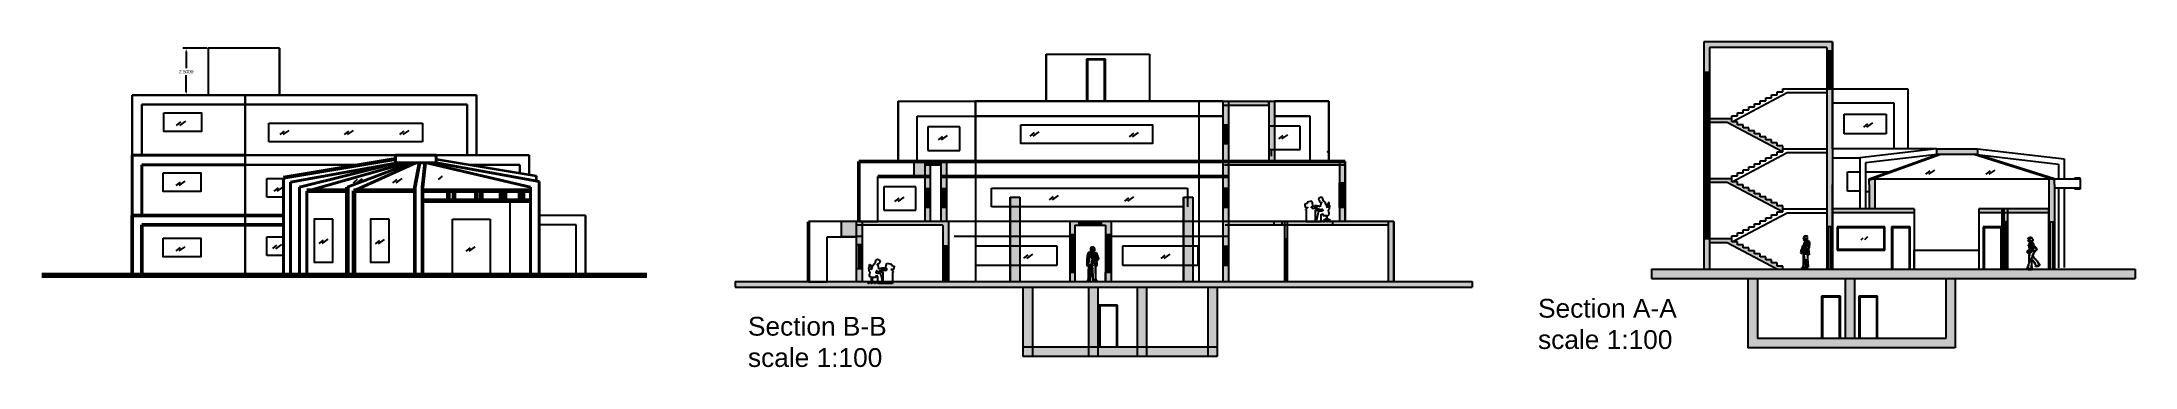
# Model space of a CAD drawing. Header units: inches. Extents: x -61 to 127, y 15 to 71.
# Drawn here: x 15.5 to 126.8, y 14.7 to 32 of the extents above; entities that cross this region are included whole.
import ezdxf

# ---------------------------------------------------------------- set-up
doc = ezdxf.new("R2010")
doc.units = ezdxf.units.IN
doc.header["$MEASUREMENT"] = 0
doc.layers.add('bo', color=7, linetype='Continuous')
doc.layers.add('Length', color=60, linetype='Continuous')
doc.styles.get("Standard").update_dxf_attribs({"font": 'arial.ttf'})
doc.dimstyles.get("Standard").update_dxf_attribs({"dimtxt": 0.18, "dimasz": 0.18, "dimexe": 0.18, "dimexo": 0.0625, "dimgap": 0.09, "dimtad": 0, "dimtih": 1, "dimtoh": 1, "dimdec": 4, "dimzin": 0, "dimdsep": 46, "dimtxsty": 'Standard', "dimcen": 0.09, "dimadec": 0, "dimazin": 0, "dimtfac": 1, "dimtdec": 4, "dimtofl": 0, "dimtmove": 0, "dimatfit": 3, "dimfxl": 1, "dimtolj": 1, "dimtzin": 0, "dimarcsym": 0})

msp = doc.modelspace()

# ---------------------------------------------------------------- texts
at = {"layer": 'bo', "char_height": 1, "attachment_point": 1}
for s, insert in [('Section A-A ^Jscale 1:100', (95.0557, 18.34236)), ('Section B-B ^Jscale 1:100', (53.0485, 17.38407))]:
    msp.add_mtext_dynamic_manual_height_columns(s, width=41.6090494, gutter_width=1, heights=[0], dxfattribs=dict(at, insert=insert))

# ---------------------------------------------------------------- blocks, each defined once
blk = doc.blocks.new('person-19')
at = {"color": 0, "linetype": 'ByBlock'}
for p, q in [((0.07, 1.63), (0.08, 1.64)), ((0.07, 1.61), (0.07, 1.63)), ((0.08, 1.62), (0.07, 1.61)), ((0.08, 1.52), (0.07, 1.56)), ((0.07, 1.56), (0.08, 1.54)), ((0.08, 1.52), (0.07, 1.5)), ((0.08, 1.5), (0.07, 1.5)), ((0.07, 1.5), (0.09, 1.49)), ((0.08, 1.64), (0.09, 1.66)), ((0.09, 1.61), (0.08, 1.62)), ((0.08, 1.54), (0.09, 1.53)), ((0.09, 1.53), (0.08, 1.52)), ((0.09, 1.49), (0.08, 1.5)), ((0.09, 1.66), (0.1, 1.68)), ((0.09, 1.6), (0.09, 1.61)), ((0.1, 1.6), (0.09, 1.6)), ((0.09, 1.56), (0.1, 1.57)), ((0.12, 1.56), (0.09, 1.56)), ((0.09, 1.53), (0.09, 1.53)), ((0.09, 1.53), (0.09, 1.53)), ((0.09, 1.53), (0.09, 1.53)), ((0.09, 1.53), (0.09, 1.53)), ((0.09, 1.53), (0.1, 1.53)), ((0.1, 1.53), (0.09, 1.53)), ((0.09, 1.53), (0.1, 1.53)), ((0.1, 1.53), (0.09, 1.53)), ((0.09, 1.53), (0.09, 1.53)), ((0.09, 1.53), (0.09, 1.53)), ((0.09, 1.49), (0.09, 1.51)), ((0.09, 1.51), (0.09, 1.49)), ((0.09, 1.49), (0.09, 1.49)), ((0.09, 1.49), (0.09, 1.49)), ((0.09, 1.48), (0.09, 1.49)), ((0.09, 1.49), (0.1, 1.47)), ((0.1, 1.47), (0.09, 1.48)), ((0.09, 1.26), (0.1, 1.29)), ((0.09, 1.24), (0.09, 1.26)), ((0.1, 1.22), (0.09, 1.24)), ((0.1, 1.68), (0.12, 1.67)), ((0.13, 1.58), (0.1, 1.6)), ((0.1, 1.57), (0.12, 1.56)), ((0.1, 1.53), (0.1, 1.54)), ((0.1, 1.54), (0.11, 1.54)), ((0.1, 1.53), (0.1, 1.54)), ((0.1, 1.54), (0.11, 1.54)), ((0.11, 1.53), (0.1, 1.53)), ((0.11, 1.53), (0.1, 1.53)), ((0.1, 1.47), (0.1, 1.47)), ((0.11, 1.45), (0.1, 1.47)), ((0.1, 1.47), (0.11, 1.46)), ((0.1, 1.29), (0.13, 1.33)), ((0.13, 1.27), (0.1, 1.23)), ((0.1, 1.26), (0.1, 1.26)), ((0.1, 1.26), (0.1, 1.23)), ((0.1, 1.23), (0.1, 1.26)), ((0.1, 1.23), (0.11, 1.22)), ((0.1, 1.23), (0.1, 1.23)), ((0.12, 1.2), (0.1, 1.22)), ((0.11, 1.65), (0.12, 1.66)), ((0.13, 1.65), (0.11, 1.65)), ((0.11, 1.54), (0.12, 1.54)), ((0.12, 1.54), (0.11, 1.53)), ((0.11, 1.54), (0.12, 1.54)), ((0.12, 1.54), (0.11, 1.53)), ((0.11, 1.46), (0.12, 1.44)), ((0.12, 1.44), (0.11, 1.45)), ((0.11, 1.22), (0.11, 1.2)), ((0.11, 1.2), (0.13, 1.18)), ((0.12, 1.67), (0.13, 1.67)), ((0.12, 1.66), (0.13, 1.67)), ((0.12, 1.44), (0.12, 1.44)), ((0.12, 1.29), (0.13, 1.32)), ((0.14, 1.29), (0.12, 1.26)), ((0.12, 1.26), (0.12, 1.29)), ((0.12, 1.16), (0.12, 1.2)), ((0.13, 1.19), (0.12, 1.16)), ((0.12, 1.16), (0.12, 1.14)), ((0.12, 1.14), (0.12, 1.16)), ((0.12, 1.14), (0.14, 1.1)), ((0.13, 1.67), (0.14, 1.68)), ((0.13, 1.67), (0.14, 1.66)), ((0.14, 1.66), (0.13, 1.66)), ((0.13, 1.66), (0.13, 1.66)), ((0.13, 1.66), (0.14, 1.65)), ((0.14, 1.65), (0.13, 1.65)), ((0.13, 1.65), (0.13, 1.65)), ((0.14, 1.56), (0.13, 1.58)), ((0.13, 1.33), (0.15, 1.36)), ((0.13, 1.32), (0.14, 1.35)), ((0.16, 1.3), (0.13, 1.27)), ((0.13, 1.18), (0.13, 1.19)), ((0.13, 1.18), (0.13, 1.18)), ((0.13, 1.18), (0.15, 1.18)), ((0.14, 1.18), (0.13, 1.18)), ((0.14, 1.68), (0.15, 1.69)), ((0.14, 1.65), (0.15, 1.65)), ((0.15, 1.65), (0.14, 1.65)), ((0.17, 1.52), (0.14, 1.56)), ((0.14, 1.35), (0.16, 1.37)), ((0.16, 1.31), (0.14, 1.29)), ((0.15, 1.18), (0.14, 1.18)), ((0.15, 1.69), (0.15, 1.7)), ((0.15, 1.7), (0.15, 1.7)), ((0.15, 1.7), (0.17, 1.7)), ((0.15, 1.69), (0.15, 1.69)), ((0.15, 1.65), (0.16, 1.65)), ((0.16, 1.65), (0.15, 1.65)), ((0.15, 1.4), (0.16, 1.41)), ((0.15, 1.39), (0.15, 1.4)), ((0.15, 1.38), (0.15, 1.39)), ((0.15, 1.36), (0.15, 1.38)), ((0.19, 1.61), (0.16, 1.62)), ((0.16, 1.62), (0.2, 1.62)), ((0.17, 1.44), (0.16, 1.45)), ((0.16, 1.45), (0.17, 1.44)), ((0.16, 1.41), (0.17, 1.42)), ((0.16, 1.37), (0.17, 1.36)), ((0.17, 1.33), (0.16, 1.31)), ((0.17, 1.32), (0.16, 1.3)), ((0.17, 1.7), (0.2, 1.7)), ((0.18, 1.51), (0.17, 1.52)), ((0.17, 1.44), (0.17, 1.42)), ((0.17, 1.44), (0.17, 1.44)), ((0.17, 1.44), (0.17, 1.44)), ((0.17, 1.42), (0.17, 1.42)), ((0.17, 1.42), (0.17, 1.42)), ((0.17, 1.42), (0.18, 1.41)), ((0.19, 1.4), (0.17, 1.39)), ((0.17, 1.39), (0.17, 1.38)), ((0.17, 1.38), (0.18, 1.36)), ((0.17, 1.36), (0.18, 1.35)), ((0.18, 1.34), (0.17, 1.32)), ((0.18, 1.34), (0.17, 1.33)), ((0.18, 1.52), (0.18, 1.53)), ((0.18, 1.53), (0.19, 1.52)), ((0.18, 1.51), (0.18, 1.52)), ((0.18, 1.52), (0.18, 1.52)), ((0.19, 1.52), (0.18, 1.51)), ((0.19, 1.49), (0.18, 1.51)), ((0.18, 1.41), (0.2, 1.41)), ((0.18, 1.36), (0.18, 1.34)), ((0.18, 1.35), (0.18, 1.34)), ((0.2, 1.62), (0.19, 1.61)), ((0.19, 1.52), (0.19, 1.52)), ((0.19, 1.51), (0.19, 1.5)), ((0.19, 1.5), (0.19, 1.51)), ((0.19, 1.5), (0.19, 1.5)), ((0.21, 1.49), (0.19, 1.49)), ((0.2, 1.41), (0.19, 1.4)), ((0.2, 1.7), (0.23, 1.69)), ((0.2, 1.41), (0.22, 1.43)), ((0.21, 1.4), (0.2, 1.41)), ((0.2, 1.34), (0.21, 1.35)), ((0.21, 1.33), (0.2, 1.34)), ((0.23, 1.49), (0.21, 1.49)), ((0.22, 1.41), (0.21, 1.4)), ((0.21, 1.39), (0.21, 1.4)), ((0.21, 1.4), (0.21, 1.38)), ((0.21, 1.38), (0.21, 1.39)), ((0.21, 1.38), (0.21, 1.38)), ((0.21, 1.38), (0.21, 1.38)), ((0.21, 1.35), (0.21, 1.35)), ((0.21, 1.35), (0.22, 1.35)), ((0.23, 1.34), (0.21, 1.32)), ((0.21, 1.31), (0.21, 1.33)), ((0.21, 1.32), (0.21, 1.3)), ((0.21, 1.3), (0.21, 1.31)), ((0.22, 1.48), (0.23, 1.49)), ((0.24, 1.48), (0.22, 1.48)), ((0.22, 1.43), (0.23, 1.44)), ((0.23, 1.41), (0.22, 1.41)), ((0.22, 1.35), (0.24, 1.36)), ((0.23, 1.69), (0.25, 1.68)), ((0.25, 1.66), (0.23, 1.68)), ((0.23, 1.68), (0.23, 1.68)), ((0.23, 1.68), (0.25, 1.66)), ((0.23, 1.44), (0.25, 1.46)), ((0.24, 1.42), (0.23, 1.42)), ((0.23, 1.42), (0.23, 1.41)), ((0.24, 1.35), (0.23, 1.34)), ((0.25, 1.48), (0.24, 1.48)), ((0.25, 1.44), (0.24, 1.42)), ((0.24, 1.36), (0.26, 1.37)), ((0.26, 1.36), (0.24, 1.35)), ((0.25, 1.68), (0.26, 1.67)), ((0.25, 1.47), (0.25, 1.48)), ((0.25, 1.46), (0.25, 1.47)), ((0.26, 1.45), (0.25, 1.44)), ((0.26, 1.67), (0.27, 1.66)), ((0.27, 1.45), (0.26, 1.45)), ((0.26, 1.45), (0.26, 1.45)), ((0.26, 1.37), (0.27, 1.37)), ((0.28, 1.36), (0.26, 1.36)), ((0.27, 1.66), (0.27, 1.65)), ((0.27, 1.65), (0.28, 1.62)), ((0.28, 1.48), (0.27, 1.48)), ((0.27, 1.48), (0.27, 1.47)), ((0.27, 1.47), (0.27, 1.46)), ((0.27, 1.46), (0.27, 1.45)), ((0.27, 1.45), (0.27, 1.46)), ((0.27, 1.46), (0.3, 1.42)), ((0.28, 1.44), (0.27, 1.45)), ((0.27, 1.37), (0.29, 1.36)), ((0.28, 1.62), (0.28, 1.6)), ((0.28, 1.6), (0.29, 1.59)), ((0.3, 1.49), (0.28, 1.48)), ((0.29, 1.43), (0.28, 1.44)), ((0.29, 1.35), (0.28, 1.36)), ((0.29, 1.59), (0.3, 1.58)), ((0.3, 1.41), (0.29, 1.43)), ((0.32, 1.37), (0.29, 1.4)), ((0.29, 1.4), (0.31, 1.38)), ((0.29, 1.36), (0.29, 1.37)), ((0.29, 1.37), (0.29, 1.37)), ((0.29, 1.37), (0.3, 1.37)), ((0.3, 1.35), (0.29, 1.35)), ((0.3, 1.58), (0.31, 1.58)), ((0.31, 1.5), (0.3, 1.49)), ((0.3, 1.42), (0.32, 1.39)), ((0.3, 1.42), (0.3, 1.41)), ((0.3, 1.41), (0.3, 1.41)), ((0.3, 1.37), (0.31, 1.35)), ((0.3, 1.33), (0.3, 1.35)), ((0.32, 1.3), (0.3, 1.33)), ((0.31, 1.58), (0.32, 1.57)), ((0.31, 1.58), (0.32, 1.56)), ((0.32, 1.56), (0.31, 1.58)), ((0.32, 1.53), (0.31, 1.51)), ((0.31, 1.51), (0.31, 1.5)), ((0.31, 1.38), (0.32, 1.38)), ((0.31, 1.35), (0.32, 1.33)), ((0.32, 1.57), (0.33, 1.56)), ((0.33, 1.55), (0.32, 1.53)), ((0.32, 1.39), (0.33, 1.37)), ((0.32, 1.38), (0.32, 1.39)), ((0.33, 1.34), (0.32, 1.37)), ((0.32, 1.33), (0.33, 1.29)), ((0.32, 1.09), (0.32, 1.3)), ((0.33, 1.56), (0.33, 1.55)), ((0.33, 1.37), (0.33, 1.35)), ((0.33, 1.35), (0.35, 1.31)), ((0.34, 1.32), (0.33, 1.34)), ((0.33, 1.29), (0.33, 1.27)), ((0.33, 1.27), (0.34, 1.28)), ((0.34, 1.26), (0.33, 1.23)), ((0.33, 1.23), (0.34, 1.2)), ((0.34, 1.2), (0.33, 1.17)), ((0.33, 1.17), (0.34, 1.17)), ((0.34, 1.17), (0.33, 1.15)), ((0.33, 1.15), (0.33, 1.12)), ((0.33, 1.12), (0.33, 1.06)), ((0.34, 1.3), (0.34, 1.32)), ((0.35, 1.31), (0.34, 1.31)), ((0.34, 1.31), (0.34, 1.3)), ((0.34, 1.29), (0.35, 1.28)), ((0.34, 1.28), (0.34, 1.29)), ((0.35, 1.28), (0.34, 1.26)), ((0.34, 1.17), (0.35, 1.18)), ((0.35, 1.18), (0.34, 1.17)), ((0.35, 1.31), (0.36, 1.29)), ((0.35, 1.31), (0.35, 1.31)), ((0.35, 1.28), (0.36, 1.29)), ((0.37, 1.23), (0.35, 1.28)), ((0.36, 1.29), (0.38, 1.24)), ((0.4, 1.19), (0.37, 1.23)), ((0.38, 1.24), (0.39, 1.22)), ((0.39, 1.22), (0.42, 1.21)), ((0.43, 1.18), (0.4, 1.2)), ((0.4, 1.2), (0.4, 1.19)), ((0.42, 1.2), (0.41, 1.2)), ((0.41, 1.2), (0.43, 1.19)), ((0.42, 1.21), (0.42, 1.2)), ((0.43, 1.19), (0.44, 1.17)), ((0.46, 1.14), (0.43, 1.18)), ((0.44, 1.17), (0.47, 1.14)), ((0.48, 1.1), (0.46, 1.14)), ((0.47, 1.14), (0.51, 1.08)), ((-0.02, 0.01), (0.01, 0.03)), ((-0.01, 0), (-0.02, 0.01)), ((0, 0), (-0.01, 0)), ((0, 0.01), (0.01, 0.02)), ((0.01, 0.01), (0, 0.01)), ((0, 0.01), (0, 0.01)), ((0.01, 0.01), (0, 0)), ((0.02, 0.95), (0.01, 0.91)), ((0.01, 0.89), (0.01, 0.91)), ((0.01, 0.91), (0.02, 0.9)), ((0.02, 0.9), (0.01, 0.89)), ((0.02, 0.04), (0.01, 0.03)), ((0.01, 0.03), (0.02, 0.04)), ((0.01, 0.03), (0.01, 0.02)), ((0.01, 0.02), (0.01, 0.01)), ((0.01, 0.02), (0.01, 0.01)), ((0.01, 0.01), (0.02, 0.01)), ((0.02, 0.01), (0.01, 0.01)), ((0.06, 0.98), (0.02, 0.95)), ((0.02, 0.95), (0.06, 0.98)), ((0.02, 0.89), (0.02, 0.9)), ((0.02, 0.9), (0.02, 0.89)), ((0.03, 0.88), (0.02, 0.89)), ((0.02, 0.89), (0.03, 0.88)), ((0.02, 0.04), (0.02, 0.05)), ((0.02, 0.05), (0.03, 0.05)), ((0.03, 0.04), (0.02, 0.04)), ((0.02, 0.04), (0.02, 0.04)), ((0.03, 0.88), (0.04, 0.87)), ((0.03, 0.88), (0.03, 0.88)), ((0.03, 0.88), (0.03, 0.88)), ((0.03, 0.05), (0.05, 0.13)), ((0.06, 0.12), (0.03, 0.04)), ((0.04, 0.04), (0.03, 0.04)), ((0.03, 0.04), (0.03, 0.04)), ((0.03, 0.04), (0.09, 0.03)), ((0.04, 0.87), (0.05, 0.87)), ((0.06, 0.87), (0.04, 0.87)), ((0.04, 0.87), (0.04, 0.87)), ((0.06, 0.03), (0.04, 0.04)), ((0.05, 0.87), (0.07, 0.87)), ((0.05, 0.13), (0.08, 0.2)), ((0.14, 1.04), (0.06, 0.98)), ((0.06, 0.91), (0.07, 0.92)), ((0.07, 0.92), (0.06, 0.91)), ((0.06, 0.91), (0.07, 0.9)), ((0.07, 0.89), (0.06, 0.91)), ((0.07, 0.87), (0.06, 0.87)), ((0.08, 0.21), (0.06, 0.12)), ((0.07, 0.02), (0.06, 0.03)), ((0.09, 0.02), (0.06, 0.02)), ((0.06, 0.02), (0.07, 0.02)), ((0.07, 0.92), (0.08, 0.94)), ((0.08, 0.93), (0.07, 0.92)), ((0.07, 0.9), (0.07, 0.89)), ((0.07, 0.02), (0.07, 0.02)), ((0.08, 0.94), (0.09, 0.95)), ((0.09, 0.95), (0.08, 0.9)), ((0.08, 0.92), (0.08, 0.93)), ((0.08, 0.93), (0.08, 0.93)), ((0.08, 0.9), (0.08, 0.92)), ((0.08, 0.2), (0.09, 0.24)), ((0.09, 0.24), (0.08, 0.21)), ((0.13, 0.97), (0.09, 0.95)), ((0.12, 0.38), (0.09, 0.24)), ((0.09, 0.03), (0.15, 0.02)), ((0.1, 0.02), (0.09, 0.02)), ((0.1, 0.01), (0.1, 0.02)), ((0.15, 0), (0.1, 0.01)), ((0.1, 0.01), (0.1, 0.01)), ((0.12, 0.61), (0.13, 0.72)), ((0.12, 0.5), (0.12, 0.61)), ((0.13, 0.51), (0.12, 0.44)), ((0.12, 0.38), (0.12, 0.5)), ((0.12, 0.44), (0.12, 0.38)), ((0.13, 0.97), (0.24, 1.02)), ((0.14, 0.94), (0.13, 0.97)), ((0.13, 0.72), (0.14, 0.78)), ((0.14, 0.75), (0.13, 0.63)), ((0.13, 0.63), (0.13, 0.51)), ((0.14, 1.1), (0.15, 1.08)), ((0.14, 1.08), (0.14, 1.1)), ((0.14, 1.06), (0.14, 1.08)), ((0.18, 1.07), (0.14, 1.04)), ((0.14, 1.04), (0.14, 1.06)), ((0.15, 0.96), (0.14, 0.94)), ((0.14, 0.94), (0.14, 0.93)), ((0.15, 0.91), (0.14, 0.94)), ((0.14, 0.93), (0.15, 0.9)), ((0.15, 0.83), (0.14, 0.8)), ((0.14, 0.8), (0.14, 0.75)), ((0.14, 0.78), (0.14, 0.8)), ((0.15, 1.08), (0.17, 1.08)), ((0.16, 0.97), (0.15, 0.97)), ((0.15, 0.97), (0.15, 0.96)), ((0.15, 0.87), (0.15, 0.91)), ((0.15, 0.9), (0.15, 0.88)), ((0.15, 0.88), (0.15, 0.87)), ((0.15, 0.87), (0.15, 0.87)), ((0.15, 0.87), (0.15, 0.87)), ((0.15, 0.87), (0.15, 0.86)), ((0.15, 0.83), (0.15, 0.87)), ((0.15, 0.86), (0.15, 0.83)), ((0.15, 0.02), (0.18, 0.02)), ((0.17, 0.97), (0.16, 0.97)), ((0.17, 1.08), (0.17, 1.08)), ((0.17, 1.08), (0.18, 1.07)), ((0.18, 0.98), (0.17, 0.97)), ((0.17, 0.97), (0.17, 0.96)), ((0.17, 0.96), (0.17, 0.97)), ((0.17, 0.97), (0.17, 0.97)), ((0.2, 0.99), (0.18, 0.98)), ((0.18, 0.9), (0.18, 0.91)), ((0.18, 0.91), (0.19, 0.91)), ((0.19, 0.9), (0.18, 0.9)), ((0.18, 0.02), (0.21, 0.02)), ((0.19, 0.93), (0.2, 0.94)), ((0.2, 0.92), (0.19, 0.93)), ((0.19, 0.91), (0.2, 0.91)), ((0.2, 0.9), (0.19, 0.9)), ((0.19, 0.87), (0.21, 0.88)), ((0.21, 0.87), (0.19, 0.87)), ((0.23, 1), (0.2, 0.99)), ((0.2, 0.94), (0.21, 0.94)), ((0.21, 0.92), (0.2, 0.92)), ((0.2, 0.92), (0.2, 0.92)), ((0.2, 0.91), (0.21, 0.91)), ((0.22, 0.9), (0.2, 0.9)), ((0.2, 0.9), (0.22, 0.9)), ((0.22, 0.9), (0.2, 0.9)), ((0.22, 0.01), (0.2, 0)), ((0.21, 0.94), (0.21, 0.93)), ((0.21, 0.93), (0.21, 0.92)), ((0.21, 0.91), (0.23, 0.92)), ((0.21, 0.88), (0.21, 0.87)), ((0.21, 0.02), (0.24, 0.03)), ((0.23, 0.9), (0.22, 0.9)), ((0.22, 0.9), (0.22, 0.9)), ((0.23, 0.02), (0.22, 0.01)), ((0.3, 1.01), (0.23, 1)), ((0.23, 0.92), (0.23, 0.91)), ((0.24, 0.91), (0.23, 0.9)), ((0.23, 0.91), (0.23, 0.91)), ((0.23, 0.91), (0.24, 0.91)), ((0.25, 0.03), (0.23, 0.02)), ((0.24, 1.02), (0.26, 1.03)), ((0.24, 0.93), (0.25, 0.94)), ((0.24, 0.92), (0.24, 0.93)), ((0.25, 0.93), (0.24, 0.92)), ((0.24, 0.53), (0.25, 0.55)), ((0.25, 0.47), (0.24, 0.53)), ((0.24, 0.03), (0.26, 0.04)), ((0.25, 0.94), (0.25, 0.96)), ((0.25, 0.96), (0.26, 0.95)), ((0.26, 0.94), (0.25, 0.93)), ((0.3, 0.71), (0.25, 0.56)), ((0.25, 0.55), (0.25, 0.56)), ((0.25, 0.56), (0.25, 0.54)), ((0.25, 0.54), (0.25, 0.52)), ((0.28, 0.49), (0.25, 0.53)), ((0.25, 0.53), (0.25, 0.47)), ((0.25, 0.52), (0.26, 0.51)), ((0.25, 0.47), (0.25, 0.4)), ((0.25, 0.41), (0.25, 0.47)), ((0.25, 0.33), (0.25, 0.41)), ((0.25, 0.4), (0.25, 0.33)), ((0.25, 0.33), (0.25, 0.18)), ((0.25, 0.18), (0.25, 0.15)), ((0.25, 0.16), (0.25, 0.18)), ((0.25, 0.1), (0.25, 0.16)), ((0.25, 0.15), (0.26, 0.09)), ((0.26, 0.04), (0.25, 0.1)), ((0.27, 0.03), (0.25, 0.03)), ((0.26, 1.03), (0.28, 1.05)), ((0.26, 0.95), (0.26, 0.94)), ((0.26, 0.51), (0.3, 0.47)), ((0.26, 0.09), (0.27, 0.03)), ((0.27, 0.03), (0.29, -0.01)), ((0.28, 1.05), (0.31, 1.07)), ((0.32, 0.45), (0.28, 0.49)), ((0.31, 1.03), (0.3, 1.04)), ((0.3, 1.04), (0.3, 1.03)), ((0.3, 1.03), (0.3, 1.03)), ((0.3, 1.03), (0.3, 1.01)), ((0.3, 0.71), (0.32, 0.75)), ((0.32, 0.73), (0.3, 0.71)), ((0.3, 0.47), (0.34, 0.43)), ((0.31, 1.07), (0.32, 1.09)), ((0.32, 1.03), (0.31, 1.03)), ((0.33, 1.03), (0.32, 1.03)), ((0.32, 0.75), (0.34, 0.79)), ((0.33, 0.75), (0.32, 0.74)), ((0.32, 0.74), (0.32, 0.72)), ((0.32, 0.72), (0.32, 0.73)), ((0.32, 0.72), (0.34, 0.67)), ((0.38, 0.36), (0.32, 0.45)), ((0.33, 1.06), (0.34, 1.04)), ((0.36, 1), (0.33, 1.03)), ((0.35, 0.81), (0.33, 0.77)), ((0.33, 0.77), (0.33, 0.75)), ((0.34, 1.04), (0.35, 1.01)), ((0.34, 0.79), (0.38, 0.89)), ((0.34, 0.67), (0.35, 0.66)), ((0.35, 0.64), (0.34, 0.67)), ((0.34, 0.43), (0.37, 0.39)), ((0.35, 1.01), (0.38, 0.96)), ((0.36, 0.83), (0.35, 0.81)), ((0.35, 0.66), (0.35, 0.65)), ((0.35, 0.65), (0.35, 0.62)), ((0.35, 0.61), (0.35, 0.64)), ((0.35, 0.62), (0.39, 0.6)), ((0.37, 0.61), (0.35, 0.61)), ((0.37, 0.96), (0.36, 1)), ((0.37, 0.84), (0.36, 0.83)), ((0.38, 0.95), (0.37, 0.96)), ((0.38, 0.87), (0.37, 0.86)), ((0.37, 0.86), (0.37, 0.84)), ((0.39, 0.59), (0.37, 0.61)), ((0.37, 0.39), (0.4, 0.34)), ((0.38, 0.96), (0.4, 0.96)), ((0.38, 0.93), (0.38, 0.95)), ((0.39, 0.94), (0.38, 0.93)), ((0.38, 0.93), (0.38, 0.91)), ((0.38, 0.89), (0.38, 0.93)), ((0.38, 0.91), (0.38, 0.87)), ((0.44, 0.27), (0.38, 0.36)), ((0.4, 0.96), (0.39, 0.95)), ((0.39, 0.95), (0.42, 0.95)), ((0.4, 0.95), (0.39, 0.94)), ((0.39, 0.6), (0.39, 0.59)), ((0.39, 0.59), (0.41, 0.57)), ((0.42, 0.95), (0.4, 0.95)), ((0.4, 0.34), (0.44, 0.26)), ((0.41, 0.57), (0.42, 0.56)), ((0.42, 0.55), (0.41, 0.57)), ((0.42, 0.95), (0.46, 0.96)), ((0.42, 0.56), (0.45, 0.53)), ((0.48, 0.48), (0.42, 0.55)), ((0.44, 0.26), (0.44, 0.27)), ((0.44, 0.26), (0.49, 0.19)), ((0.45, 0.53), (0.48, 0.49)), ((0.53, 1), (0.46, 0.96)), ((0.46, 0.96), (0.47, 0.98)), ((0.46, 0.15), (0.47, 0.16)), ((0.46, 0.14), (0.46, 0.15)), ((0.48, 0.14), (0.46, 0.14)), ((0.47, 0.98), (0.5, 1)), ((0.48, 0.17), (0.47, 0.17)), ((0.47, 0.17), (0.47, 0.16)), ((0.47, 0.16), (0.47, 0.17)), ((0.47, 0.16), (0.47, 0.15)), ((0.47, 0.16), (0.47, 0.16)), ((0.47, 0.15), (0.47, 0.14)), ((0.47, 0.14), (0.48, 0.14)), ((0.49, 1.08), (0.48, 1.1)), ((0.48, 0.49), (0.54, 0.41)), ((0.54, 0.41), (0.48, 0.48)), ((0.48, 0.18), (0.49, 0.19)), ((0.49, 0.18), (0.48, 0.18)), ((0.48, 0.18), (0.48, 0.17)), ((0.48, 0.17), (0.48, 0.18)), ((0.5, 1.06), (0.49, 1.08)), ((0.49, 0.19), (0.5, 0.17)), ((0.5, 0.17), (0.49, 0.18)), ((0.51, 1.08), (0.5, 1.08)), ((0.5, 1.08), (0.5, 1.07)), ((0.5, 1.07), (0.5, 1.06)), ((0.5, 1), (0.51, 1.01)), ((0.51, 1.08), (0.51, 1.08)), ((0.51, 1.08), (0.51, 1.07)), ((0.51, 1.07), (0.51, 1.08)), ((0.51, 1.07), (0.51, 1.06)), ((0.51, 1.07), (0.51, 1.07)), ((0.52, 1.04), (0.51, 1.06)), ((0.51, 1.06), (0.53, 1)), ((0.51, 1.01), (0.52, 1.02)), ((0.51, 0.17), (0.54, 0.18)), ((0.53, 0.17), (0.51, 0.17)), ((0.51, 0.17), (0.51, 0.17)), ((0.52, 1.02), (0.52, 1.04)), ((0.56, 0.17), (0.53, 0.17)), ((0.54, 0.41), (0.6, 0.33)), ((0.65, 0.26), (0.54, 0.41)), ((0.54, 0.18), (0.58, 0.19)), ((0.57, 0.17), (0.56, 0.17)), ((0.58, 0.17), (0.57, 0.16)), ((0.57, 0.16), (0.58, 0.17)), ((0.58, 0.17), (0.57, 0.17)), ((0.58, 0.19), (0.62, 0.21)), ((0.59, 0.19), (0.58, 0.18)), ((0.58, 0.18), (0.58, 0.17)), ((0.58, 0.17), (0.58, 0.17)), ((0.6, 0.2), (0.59, 0.19)), ((0.6, 0.33), (0.62, 0.3)), ((0.61, 0.21), (0.6, 0.2)), ((0.64, 0.22), (0.61, 0.21)), ((0.62, 0.3), (0.65, 0.27)), ((0.62, 0.21), (0.65, 0.24)), ((0.65, 0.23), (0.64, 0.22)), ((0.65, 0.27), (0.66, 0.25)), ((0.65, 0.24), (0.65, 0.26)), ((0.66, 0.24), (0.65, 0.23)), ((0.66, 0.25), (0.67, 0.24)), ((0.67, 0.21), (0.66, 0.24)), ((0.67, 0.24), (0.68, 0.22)), ((0.67, 0.2), (0.67, 0.21)), ((0.68, 0.2), (0.67, 0.2)), ((0.67, 0.2), (0.67, 0.2)), ((0.68, 0.22), (0.68, 0.2)), ((0.2, 0), (0.15, 0))]:
    blk.add_line(p, q, dxfattribs=at)
for centre, radius, start, end in [((0.25, 1.59), 0.183, 172.2603, 187.7397), ((0.14, 1.46), 0.0277, 225.2622, 329.1634), ((0.69, 1.24), 0.483, 173.4496, 196.0416), ((0.06, 0.88), 0.0179, 300.0939, 39.0616), ((0.23, 1), 0.0851, 96.5426, 125.6109), ((0.21, 1.1), 0.016, 276.5426, 16.0416), ((0.51, 0.42), 0.279, 265.0074, 308.5088), ((0.16, 0.49), 0.517, 251.5497, 273.5761), ((0.19, 0.07), 0.0974, 273.5761, 295.2469), ((0.24, -0.03), 0.0181, 30.9196, 115.2469), ((0.27, -0.01), 0.0184, 210.9196, 7.3721)]:
    blk.add_arc(centre, radius, start, end, dxfattribs=at)
blk = doc.blocks.new('person-10')
at = {"color": 0, "linetype": 'ByBlock'}
for p, q in [((-0.2576, 1.1312), (-0.28, 1.0416)), ((-0.2576, 1.204), (-0.2688, 1.1536)), ((-0.2688, 1.1536), (-0.2688, 1.1424)), ((-0.2688, 1.1424), (-0.2576, 1.1424)), ((-0.224, 1.2208), (-0.2576, 1.204)), ((-0.2408, 1.1872), (-0.2576, 1.1424)), ((-0.2576, 1.1368), (-0.2408, 1.1424)), ((-0.2576, 1.1424), (-0.2576, 1.1368)), ((-0.2184, 1.2096), (-0.2408, 1.1872)), ((-0.2128, 1.1984), (-0.2408, 1.1704)), ((-0.2408, 1.1704), (-0.2352, 1.1368)), ((-0.2352, 1.1312), (-0.224, 1.1368)), ((-0.2352, 1.1368), (-0.2352, 1.1312)), ((-0.2016, 1.2432), (-0.224, 1.2208)), ((-0.224, 1.1648), (-0.1904, 1.1816)), ((-0.224, 1.1368), (-0.224, 1.1648)), ((-0.1792, 1.1088), (-0.224, 1.148)), ((-0.2184, 1.1648), (-0.1568, 1.1256)), ((-0.1288, 1.2208), (-0.2016, 1.2432)), ((-0.1904, 1.1816), (-0.1568, 1.1704)), ((-0.1736, 1.288), (-0.1848, 1.2432)), ((-0.1624, 1.7248), (-0.1736, 1.7024)), ((-0.1736, 1.7024), (-0.168, 1.6968)), ((-0.1736, 1.7024), (-0.1736, 1.7024)), ((-0.1736, 1.6576), (-0.1624, 1.6632)), ((-0.1624, 1.6464), (-0.1736, 1.6576)), ((-0.1736, 1.6016), (-0.1624, 1.6464)), ((-0.1456, 1.596), (-0.1736, 1.6016)), ((-0.168, 1.5848), (-0.1736, 1.5848)), ((-0.1512, 1.4056), (-0.1736, 1.288)), ((-0.168, 1.6968), (-0.1568, 1.6856)), ((-0.1624, 1.596), (-0.168, 1.5848)), ((-0.1568, 1.5792), (-0.168, 1.5792)), ((-0.1568, 1.7304), (-0.1624, 1.7248)), ((-0.1624, 1.6632), (-0.1568, 1.6856)), ((-0.1624, 1.5904), (-0.1456, 1.5792)), ((-0.1624, 1.568), (-0.1568, 1.568)), ((-0.1568, 1.5624), (-0.1624, 1.568)), ((-0.1512, 1.7416), (-0.1568, 1.736)), ((-0.1568, 1.736), (-0.1568, 1.7304)), ((-0.1568, 1.6856), (-0.1456, 1.6856)), ((-0.1568, 1.5904), (-0.1568, 1.5792)), ((-0.1568, 1.5848), (-0.1512, 1.5792)), ((-0.1456, 1.5792), (-0.1568, 1.5792)), ((-0.1568, 1.568), (-0.1512, 1.5736)), ((-0.1568, 1.5568), (-0.1568, 1.5624)), ((-0.1568, 1.5512), (-0.1568, 1.5568)), ((-0.1568, 1.5456), (-0.1568, 1.5512)), ((-0.1568, 1.54), (-0.1568, 1.5456)), ((-0.1568, 1.5344), (-0.1568, 1.54)), ((-0.1512, 1.5288), (-0.1568, 1.5344)), ((-0.1568, 1.1704), (-0.1288, 1.176)), ((-0.1568, 1.1032), (-0.1568, 1.1704)), ((-0.1344, 1.7528), (-0.1512, 1.7416)), ((-0.1512, 1.6128), (-0.1456, 1.6128)), ((-0.1456, 1.5232), (-0.1512, 1.5288)), ((-0.1288, 1.4616), (-0.1512, 1.428)), ((-0.1512, 1.428), (-0.1512, 1.3384)), ((-0.1456, 1.6856), (-0.1232, 1.6912)), ((-0.1456, 1.6576), (-0.1176, 1.6464)), ((-0.1456, 1.6464), (-0.1176, 1.6352)), ((-0.1344, 1.5736), (-0.1456, 1.5792)), ((-0.1456, 1.5792), (-0.14, 1.5792)), ((-0.1344, 1.5232), (-0.1456, 1.5232)), ((-0.1008, 1.5064), (-0.1456, 1.456)), ((-0.1456, 1.456), (-0.112, 1.4784)), ((-0.1456, 1.316), (-0.1456, 1.232)), ((-0.1456, 1.1088), (-0.14, 1.1704)), ((-0.14, 1.6352), (-0.1344, 1.6352)), ((-0.1344, 1.624), (-0.14, 1.6352)), ((-0.1288, 1.7584), (-0.1344, 1.7528)), ((-0.1344, 1.6352), (-0.1344, 1.6408)), ((-0.1344, 1.6352), (-0.1344, 1.624)), ((-0.1176, 1.6352), (-0.1344, 1.6352)), ((-0.112, 1.5288), (-0.1344, 1.5232)), ((-0.1008, 1.7584), (-0.1288, 1.7584)), ((-0.1232, 1.288), (-0.1288, 1.2264)), ((-0.1288, 1.2264), (-0.1232, 1.1928)), ((-0.084, 1.2208), (-0.1288, 1.2264)), ((-0.1232, 1.6912), (-0.112, 1.6856)), ((-0.1232, 1.624), (-0.1176, 1.6296)), ((-0.112, 1.4784), (-0.1232, 1.3888)), ((-0.0728, 1.4336), (-0.1232, 1.3104)), ((-0.1232, 1.3888), (-0.1232, 1.288)), ((-0.0952, 1.3328), (-0.1232, 1.288)), ((-0.1232, 1.1928), (-0.1176, 1.1424)), ((-0.1176, 1.1424), (-0.0784, 1.1368)), ((-0.112, 1.6856), (-0.1008, 1.6912)), ((-0.1064, 1.6016), (-0.112, 1.5792)), ((-0.1008, 1.5624), (-0.112, 1.5288)), ((-0.1064, 1.5232), (-0.112, 1.5288)), ((-0.112, 1.4784), (-0.0896, 1.4504)), ((-0.1064, 1.4728), (-0.112, 1.3384)), ((-0.0784, 1.456), (-0.112, 1.372)), ((-0.084, 1.4448), (-0.112, 1.3664)), ((-0.0896, 1.6072), (-0.1064, 1.6016)), ((-0.0896, 1.4448), (-0.1064, 1.5232)), ((-0.0784, 1.7584), (-0.1008, 1.7584)), ((-0.1008, 1.6912), (-0.0896, 1.6856)), ((-0.0672, 1.372), (-0.0952, 1.3328)), ((-0.0896, 1.6856), (-0.0896, 1.6576)), ((-0.0896, 1.6576), (-0.0896, 1.6464)), ((-0.0896, 1.6464), (-0.0784, 1.6408)), ((-0.0784, 1.4616), (-0.084, 1.4448)), ((-0.0784, 1.1648), (-0.084, 1.2208)), ((-0.0224, 1.2208), (-0.084, 1.2208)), ((-0.0448, 1.764), (-0.0784, 1.7584)), ((-0.0784, 1.6408), (-0.0784, 1.6072)), ((-0.0784, 1.6072), (-0.0616, 1.6016)), ((-0.056, 1.4616), (-0.0784, 1.4616)), ((-0.0616, 1.4616), (-0.0784, 1.456)), ((-0.0784, 1.3328), (-0.0168, 1.3328)), ((-0.0728, 1.2264), (-0.0784, 1.3328)), ((-0.0784, 1.1368), (-0.0784, 1.1648)), ((-0.0448, 1.4616), (-0.0728, 1.4336)), ((-0.0728, 1.3328), (-0.056, 1.3048)), ((-0.0728, 1.1312), (-0.028, 1.1144)), ((-0.0224, 1.4112), (-0.0672, 1.372)), ((-0.0616, 1.6016), (-0.056, 1.6184)), ((-0.056, 1.6184), (-0.0504, 1.6072)), ((-0.0504, 1.6072), (-0.056, 1.5904)), ((-0.056, 1.5904), (-0.056, 1.5792)), ((-0.056, 1.5792), (-0.0448, 1.568)), ((-0.056, 1.4784), (-0.0504, 1.5232)), ((-0.0448, 1.4728), (-0.056, 1.4616)), ((-0.056, 1.3048), (-0.0448, 1.2992)), ((-0.0504, 1.5232), (-0.0448, 1.5624)), ((-0.0336, 1.7584), (-0.0448, 1.764)), ((-0.0448, 1.568), (-0.0392, 1.5568)), ((-0.0056, 1.428), (-0.0448, 1.4728)), ((-0.0448, 1.2992), (-0.0336, 1.2992)), ((-0.0392, 1.5568), (-0.0336, 1.5512)), ((-0.0224, 1.7584), (-0.0336, 1.7584)), ((-0.0336, 1.5512), (-0.0224, 1.5456)), ((-0.0336, 1.2992), (-0.0168, 1.3048)), ((-0.028, 1.1144), (0.0896, 1.1032)), ((0, 1.7472), (-0.0224, 1.7584)), ((-0.0224, 1.5456), (-0.0112, 1.5456)), ((0.0336, 1.4448), (-0.0224, 1.4112)), ((-0.0056, 1.2152), (-0.0224, 1.2208)), ((-0.0168, 1.3328), (0.0056, 1.3328)), ((-0.0168, 1.3048), (0.0056, 1.3272)), ((-0.0112, 1.5456), (0, 1.54)), ((0, 1.4784), (-0.0056, 1.428)), ((0, 1.2824), (-0.0056, 1.2432)), ((-0.0056, 1.2432), (0, 1.2152)), ((0.0224, 1.2208), (-0.0056, 1.2152)), ((0.0224, 1.736), (0, 1.7472)), ((0, 1.54), (0, 1.5344)), ((0.0168, 1.5232), (0, 1.4784)), ((0.0056, 1.3328), (0, 1.2824)), ((0.0168, 1.5344), (0.0224, 1.5512)), ((0.0336, 1.6968), (0.0224, 1.736)), ((0.0224, 1.5624), (0.0448, 1.596)), ((0.0224, 1.5512), (0.0224, 1.5624)), ((0.0672, 1.5008), (0.0224, 1.5344)), ((0.0672, 1.4952), (0.0224, 1.4784)), ((0.0224, 1.4784), (0.0336, 1.4448)), ((0.0504, 1.1816), (0.0224, 1.2208)), ((0.0448, 1.68), (0.0336, 1.6968)), ((0.0392, 1.2768), (0.0336, 1.232)), ((0.0336, 1.232), (0.0448, 1.2152)), ((0.0392, 1.652), (0.0448, 1.68)), ((0.0392, 1.6352), (0.0392, 1.652)), ((0.0392, 1.6128), (0.0392, 1.6352)), ((0.0448, 1.596), (0.0392, 1.6128)), ((0.0448, 1.288), (0.0392, 1.2768)), ((0.084, 1.4224), (0.0448, 1.344)), ((0.0448, 1.344), (0.1008, 1.4168)), ((0.1008, 1.3272), (0.0448, 1.3048)), ((0.0448, 1.3048), (0.0448, 1.288)), ((0.0448, 1.2152), (0.056, 1.1648)), ((0.084, 1.2712), (0.0504, 1.232)), ((0.112, 1.4784), (0.0672, 1.5008)), ((0.14, 1.3328), (0.0784, 1.3216)), ((0.0896, 1.1032), (0.1232, 1.12)), ((0.1344, 1.3552), (0.1008, 1.3272)), ((0.1288, 1.4672), (0.112, 1.4784)), ((0.1232, 1.12), (0.1288, 1.1704)), ((0.14, 1.456), (0.1288, 1.4672)), ((0.1288, 1.1704), (0.14, 1.1984)), ((0.1456, 1.3664), (0.1344, 1.3552)), ((0.1512, 1.4336), (0.14, 1.456)), ((0.14, 1.1984), (0.1456, 1.2432)), ((0.1568, 1.372), (0.1456, 1.3664)), ((0.1456, 1.2432), (0.1568, 1.3048)), ((0.1568, 1.4), (0.1512, 1.4336)), ((0.1512, 1.3496), (0.1568, 1.3664)), ((0.1568, 1.3384), (0.1512, 1.3496)), ((0.1568, 1.3664), (0.1568, 1.4)), ((0.1568, 1.3216), (0.1568, 1.3384)), ((0.1568, 1.3048), (0.1568, 1.3216)), ((-0.3024, 0.9856), (-0.3472, 0.8736)), ((-0.3472, 0.8736), (-0.2632, 0.8176)), ((-0.3136, 1.0416), (-0.3248, 1.0304)), ((-0.3248, 1.0304), (-0.3136, 0.9968)), ((-0.3192, 1.0136), (-0.3192, 0.9912)), ((-0.3192, 0.9912), (-0.308, 0.9856)), ((-0.3136, 1.0528), (-0.308, 1.0192)), ((-0.3024, 1.0528), (-0.3136, 1.0528)), ((-0.3136, 0.9968), (-0.2912, 0.9856)), ((-0.308, 0.0336), (-0.3136, 0.0056)), ((-0.3136, 0.0056), (-0.2744, -0.0056)), ((-0.308, 1.0192), (-0.2912, 0.9912)), ((-0.2464, 0.0504), (-0.308, 0.0336)), ((-0.308, 0.0168), (-0.2464, 0.0056)), ((-0.3024, 1.0696), (-0.3024, 1.0472)), ((-0.2912, 1.0696), (-0.3024, 1.0696)), ((-0.3024, 1.0472), (-0.2968, 1.0304)), ((-0.2968, 1.0304), (-0.28, 1.0024)), ((-0.2688, 1.0864), (-0.2912, 1.0808)), ((-0.2912, 1.0808), (-0.2912, 1.0696)), ((-0.2912, 1.0696), (-0.2744, 1.064)), ((-0.2912, 0.9912), (-0.28, 1.0024)), ((-0.2912, 0.9856), (-0.2912, 0.9912)), ((-0.2744, 1.0136), (-0.28, 1.0416)), ((-0.28, 1.0024), (-0.2744, 1.0136)), ((-0.2632, 0.8176), (-0.2352, 0.9128)), ((-0.224, 0.9968), (-0.252, 0.8624)), ((-0.252, 0.8624), (-0.2072, 0.8232)), ((-0.196, 0.0896), (-0.2464, 0.0504)), ((-0.2464, 0.0056), (-0.1904, 0.0112)), ((-0.2352, 0.9128), (-0.2016, 1.0472)), ((-0.2128, 1.036), (-0.224, 0.9968)), ((-0.1904, 1.1032), (-0.2128, 1.036)), ((-0.2016, 0.28), (-0.2128, 0.1008)), ((-0.2128, 0.1008), (-0.1848, 0.0952)), ((-0.2128, -0.0056), (-0.1904, 0)), ((-0.2072, 0.8232), (-0.1904, 0.924)), ((-0.2072, 0.8288), (-0.2072, 0.6944)), ((-0.2072, 0.6944), (-0.2072, 0.5432)), ((-0.2072, 0.5432), (-0.2016, 0.4928)), ((-0.2016, 1.0472), (-0.1792, 1.1088)), ((-0.2016, 0.4928), (-0.2016, 0.3808)), ((-0.2016, 0.3808), (-0.2016, 0.28)), ((-0.1904, 0.924), (-0.1736, 0.9912)), ((-0.1904, 0), (-0.1456, 0.0224)), ((-0.1904, 0.0112), (-0.1736, 0.0168)), ((-0.1848, 0.0952), (-0.112, 0.1008)), ((-0.1736, 0.9912), (-0.1568, 1.1032)), ((-0.1736, 0.0168), (-0.1008, 0.0392)), ((-0.1624, 0.9744), (-0.1568, 1.0192)), ((-0.1624, 0.9632), (-0.1624, 0.9744)), ((-0.1568, 0.9464), (-0.1624, 0.9632)), ((-0.1624, 0.0112), (-0.1568, 0.0056)), ((-0.1568, 1.0584), (-0.1456, 1.0584)), ((-0.1568, 1.0248), (-0.1456, 1.0192)), ((-0.1568, 0.924), (-0.1568, 0.9464)), ((-0.1456, 0.7728), (-0.1568, 0.924)), ((-0.1568, 0.0056), (-0.1008, 0.0112)), ((-0.1456, 1.0472), (-0.1456, 1.1088)), ((-0.14, 0.98), (-0.1456, 1.0472)), ((-0.1232, 0.6328), (-0.1456, 0.7728)), ((-0.1456, 0.0224), (-0.1008, 0.0336)), ((-0.1288, 0.896), (-0.14, 0.98)), ((-0.1176, 0.8344), (-0.1288, 0.896)), ((-0.1064, 0.5376), (-0.1232, 0.6328)), ((-0.1064, 0.8176), (-0.1176, 0.8344)), ((-0.112, 0.4984), (-0.1064, 0.5376)), ((-0.1008, 0.4816), (-0.112, 0.4984)), ((-0.112, 0.1008), (-0.0728, 0.112)), ((-0.0896, 0.056), (-0.112, 0.1008)), ((0.0448, 1.1032), (-0.1064, 1.0808)), ((-0.0896, 0.8064), (-0.1064, 0.8176)), ((-0.0952, 1.008), (-0.1008, 0.9744)), ((-0.1008, 0.9744), (-0.0952, 1.008)), ((-0.1008, 0.9744), (0.0224, 0.9688)), ((0.0224, 0.9688), (-0.1008, 0.9744)), ((-0.0784, 0.3192), (-0.1008, 0.4816)), ((-0.1008, 0.0112), (-0.0896, 0.056)), ((-0.0952, 1.0528), (0.0672, 1.008)), ((0.0224, 1.008), (-0.0952, 1.008)), ((-0.0952, 1.008), (0.0224, 1.008)), ((-0.0896, 0.9744), (-0.0952, 0.8624)), ((-0.0952, 0.9744), (-0.0952, 0.8568)), ((-0.0952, 0.8624), (-0.0952, 0.8568)), ((-0.0952, 0.8568), (-0.0336, 0.84)), ((-0.0952, 0.8568), (-0.0728, 0.8456)), ((-0.0728, 0.7952), (-0.0896, 0.8064)), ((-0.084, 0.0224), (-0.0896, 0.0112)), ((-0.0896, 0.0112), (-0.084, 0)), ((-0.0448, 0.0896), (-0.084, 0.0224)), ((-0.084, 0), (-0.028, -0.0056)), ((-0.0784, 0.4984), (-0.0728, 0.4424)), ((-0.0784, 0.2632), (-0.0784, 0.3192)), ((-0.0784, 0.1792), (-0.0784, 0.2632)), ((-0.0728, 0.1176), (-0.0784, 0.1792)), ((-0.0728, 0.8456), (-0.0336, 0.84)), ((0.0056, 0.7616), (-0.0728, 0.7952)), ((-0.0728, 0.4424), (-0.056, 0.3248)), ((-0.0448, 0.0896), (-0.0728, 0.1176)), ((-0.0728, 0), (0, 0)), ((-0.056, 0.3248), (-0.056, 0.2016)), ((-0.056, 0.2016), (-0.0448, 0.0896)), ((-0.0448, 0.532), (-0.0224, 0.3472)), ((0.0672, 0.1064), (-0.0448, 0.0896)), ((-0.0336, 0.84), (0.0056, 0.84)), ((-0.0336, 0.84), (-0.0056, 0.84)), ((-0.028, -0.0056), (-0.0112, 0)), ((-0.0224, 0.3472), (-0.0224, 0.3136)), ((-0.0224, 0.3136), (0.0112, 0.1344)), ((-0.0112, 0.336), (0.0336, 0.1176)), ((-0.0056, 0.84), (0.0056, 0.84)), ((0, 0), (0.0056, 0.0112)), ((0.0056, 0.84), (0.0168, 0.8512)), ((0.0056, 0.84), (0.0168, 0.8456)), ((0.0224, 0.7616), (0.0056, 0.7616)), ((0.0056, 0.0112), (0.0392, 0.0224)), ((0.0056, 0.0112), (0.0112, 0.0224)), ((0.0112, 0.0224), (0.0336, 0.0448)), ((0.0168, 0.8512), (0.0224, 0.8792)), ((0.0168, 0.8456), (0.0224, 0.8792)), ((0.0224, 0.9688), (0.0224, 1.008)), ((0.0224, 1.008), (0.0224, 0.9688)), ((0.0224, 0.8792), (0.0224, 0.9744)), ((0.0224, 0.8792), (0.0224, 0.9632)), ((0.0504, 0.7616), (0.0224, 0.7616)), ((0.028, 0.0896), (0.0224, 0.1008)), ((0.0336, 0.0784), (0.028, 0.0896)), ((0.0392, 0.0224), (0.0336, 0.0784)), ((0.0504, 0.7616), (0.0392, 0.6496)), ((0.0392, 0.6496), (0.0392, 0.504)), ((0.0392, 0.504), (0.0448, 0.392)), ((0.0448, 0.392), (0.0672, 0.1064)), ((0.0784, 1.0696), (0.0504, 1.064)), ((0.0504, 1.064), (0.0784, 1.0584)), ((0.112, 0.7672), (0.0504, 0.7616)), ((0.0784, 1.1032), (0.0784, 1.0696)), ((0.0784, 1.0584), (0.1008, 0.9184)), ((0.1008, 0.9184), (0.112, 0.7672)), ((-0.2744, -0.0056), (-0.2128, -0.0056))]:
    blk.add_line(p, q, dxfattribs=at)
for centre in [(-0.1288, 1.1144), (-0.1288, 1.1144), (-0.1288, 1.0024), (-0.0392, 0.9856)]:
    blk.add_circle(centre, 0.0056, dxfattribs=at)
blk = doc.blocks.new('A$C50953447')
for p, q in [((0.02, 1.28), (0.01, 1.24)), ((0.01, 1.24), (0.01, 1.16)), ((0.01, 1.16), (0.01, 1.1)), ((0.03, 1.35), (0.02, 1.28)), ((0.04, 1.42), (0.03, 1.35)), ((0.06, 1.47), (0.04, 1.42)), ((0.07, 1.52), (0.06, 1.47)), ((0.08, 1.53), (0.07, 1.52)), ((0.09, 1.54), (0.08, 1.53)), ((0.17, 1.56), (0.09, 1.54)), ((0.09, 1.54), (0.09, 1.54)), ((0.09, 1.54), (0.09, 1.52)), ((0.09, 1.52), (0.1, 1.49)), ((0.1, 1.49), (0.11, 1.45)), ((0.1, 1.12), (0.11, 1.15)), ((0.1, 1.07), (0.1, 1.12)), ((0.11, 1.45), (0.12, 1.41)), ((0.11, 1.21), (0.12, 1.25)), ((0.11, 1.18), (0.11, 1.21)), ((0.11, 1.15), (0.11, 1.18)), ((0.12, 1.41), (0.12, 1.38)), ((0.12, 1.38), (0.12, 1.33)), ((0.12, 1.33), (0.13, 1.29)), ((0.12, 1.27), (0.12, 1.3)), ((0.12, 1.25), (0.12, 1.27)), ((0.13, 1.19), (0.12, 1.15)), ((0.12, 1.15), (0.12, 1.11)), ((0.13, 1.29), (0.13, 1.26)), ((0.13, 1.26), (0.13, 1.23)), ((0.13, 1.23), (0.13, 1.19)), ((0.19, 1.57), (0.17, 1.56)), ((0.21, 1.58), (0.18, 1.5)), ((0.18, 1.5), (0.2, 1.49)), ((0.2, 1.49), (0.18, 1.47)), ((0.18, 1.47), (0.21, 1.37)), ((0.21, 1.58), (0.19, 1.57)), ((0.21, 1.8), (0.23, 1.82)), ((0.21, 1.78), (0.21, 1.8)), ((0.21, 1.76), (0.21, 1.78)), ((0.21, 1.75), (0.21, 1.76)), ((0.22, 1.75), (0.21, 1.75)), ((0.21, 1.73), (0.22, 1.74)), ((0.21, 1.72), (0.21, 1.73)), ((0.21, 1.73), (0.21, 1.73)), ((0.22, 1.73), (0.21, 1.72)), ((0.21, 1.71), (0.21, 1.72)), ((0.21, 1.72), (0.21, 1.72)), ((0.21, 1.72), (0.21, 1.72)), ((0.21, 1.72), (0.21, 1.72)), ((0.21, 1.72), (0.21, 1.72)), ((0.21, 1.72), (0.22, 1.72)), ((0.21, 1.7), (0.21, 1.71)), ((0.21, 1.71), (0.21, 1.71)), ((0.21, 1.71), (0.22, 1.71)), ((0.21, 1.69), (0.21, 1.7)), ((0.21, 1.7), (0.21, 1.7)), ((0.21, 1.68), (0.21, 1.69)), ((0.21, 1.67), (0.21, 1.68)), ((0.22, 1.66), (0.21, 1.67)), ((0.23, 1.59), (0.21, 1.58)), ((0.21, 1.37), (0.23, 1.31)), ((0.24, 1.79), (0.22, 1.76)), ((0.22, 1.75), (0.22, 1.76)), ((0.22, 1.74), (0.22, 1.75)), ((0.22, 1.74), (0.22, 1.74)), ((0.22, 1.72), (0.22, 1.73)), ((0.23, 1.72), (0.22, 1.72)), ((0.22, 1.72), (0.22, 1.72)), ((0.22, 1.72), (0.23, 1.72)), ((0.23, 1.71), (0.22, 1.71)), ((0.22, 1.71), (0.22, 1.71)), ((0.22, 1.71), (0.22, 1.71)), ((0.22, 1.71), (0.22, 1.71)), ((0.22, 1.71), (0.22, 1.71)), ((0.22, 1.71), (0.22, 1.71)), ((0.22, 1.71), (0.22, 1.7)), ((0.22, 1.7), (0.22, 1.7)), ((0.22, 1.7), (0.23, 1.71)), ((0.23, 1.71), (0.22, 1.71)), ((0.22, 1.71), (0.22, 1.71)), ((0.22, 1.71), (0.22, 1.71)), ((0.22, 1.71), (0.22, 1.71)), ((0.22, 1.71), (0.22, 1.7)), ((0.22, 1.7), (0.22, 1.7)), ((0.22, 1.7), (0.22, 1.7)), ((0.22, 1.7), (0.22, 1.7)), ((0.23, 1.7), (0.22, 1.7)), ((0.22, 1.7), (0.22, 1.7)), ((0.22, 1.7), (0.22, 1.7)), ((0.22, 1.7), (0.22, 1.7)), ((0.23, 1.7), (0.22, 1.7)), ((0.22, 1.7), (0.22, 1.7)), ((0.22, 1.7), (0.22, 1.7)), ((0.22, 1.7), (0.22, 1.7)), ((0.23, 1.68), (0.22, 1.67)), ((0.22, 1.67), (0.22, 1.66)), ((0.22, 1.65), (0.22, 1.66)), ((0.22, 1.66), (0.23, 1.65)), ((0.22, 1.64), (0.22, 1.65)), ((0.22, 1.62), (0.22, 1.64)), ((0.22, 1.6), (0.22, 1.62)), ((0.23, 1.59), (0.22, 1.6)), ((0.23, 1.82), (0.23, 1.83)), ((0.23, 1.83), (0.24, 1.83)), ((0.23, 1.71), (0.23, 1.72)), ((0.23, 1.72), (0.23, 1.71)), ((0.24, 1.7), (0.23, 1.71)), ((0.23, 1.71), (0.23, 1.71)), ((0.23, 1.71), (0.23, 1.71)), ((0.23, 1.71), (0.23, 1.71)), ((0.23, 1.7), (0.23, 1.71)), ((0.24, 1.7), (0.23, 1.69)), ((0.24, 1.7), (0.23, 1.7)), ((0.23, 1.7), (0.23, 1.7)), ((0.23, 1.7), (0.23, 1.7)), ((0.23, 1.7), (0.23, 1.7)), ((0.23, 1.7), (0.23, 1.7)), ((0.23, 1.7), (0.23, 1.7)), ((0.23, 1.69), (0.23, 1.68)), ((0.24, 1.66), (0.23, 1.66)), ((0.23, 1.66), (0.23, 1.66)), ((0.23, 1.66), (0.24, 1.66)), ((0.23, 1.65), (0.23, 1.65)), ((0.23, 1.65), (0.24, 1.65)), ((0.23, 1.65), (0.23, 1.64)), ((0.23, 1.64), (0.23, 1.64)), ((0.23, 1.64), (0.23, 1.63)), ((0.23, 1.64), (0.23, 1.64)), ((0.23, 1.64), (0.23, 1.63)), ((0.23, 1.63), (0.23, 1.62)), ((0.23, 1.63), (0.23, 1.63)), ((0.23, 1.63), (0.24, 1.63)), ((0.23, 1.63), (0.23, 1.63)), ((0.23, 1.63), (0.23, 1.63)), ((0.23, 1.63), (0.23, 1.63)), ((0.23, 1.63), (0.23, 1.63)), ((0.23, 1.63), (0.23, 1.63)), ((0.23, 1.63), (0.23, 1.62)), ((0.24, 1.63), (0.23, 1.63)), ((0.23, 1.63), (0.23, 1.63)), ((0.23, 1.62), (0.23, 1.62)), ((0.23, 1.62), (0.23, 1.62)), ((0.23, 1.62), (0.23, 1.62)), ((0.23, 1.62), (0.24, 1.62)), ((0.23, 1.62), (0.24, 1.62)), ((0.23, 1.58), (0.23, 1.59)), ((0.23, 1.59), (0.23, 1.59)), ((0.24, 1.58), (0.23, 1.58)), ((0.23, 1.31), (0.25, 1.26)), ((0.24, 1.83), (0.26, 1.84)), ((0.24, 1.83), (0.24, 1.81)), ((0.24, 1.81), (0.24, 1.79)), ((0.24, 1.79), (0.25, 1.78)), ((0.24, 1.71), (0.24, 1.71)), ((0.24, 1.71), (0.24, 1.7)), ((0.24, 1.66), (0.24, 1.66)), ((0.24, 1.66), (0.24, 1.66)), ((0.24, 1.66), (0.25, 1.66)), ((0.24, 1.65), (0.24, 1.64)), ((0.24, 1.64), (0.24, 1.64)), ((0.24, 1.63), (0.25, 1.63)), ((0.24, 1.62), (0.24, 1.63)), ((0.25, 1.63), (0.24, 1.63)), ((0.24, 1.63), (0.24, 1.63)), ((0.24, 1.62), (0.25, 1.62)), ((0.26, 1.58), (0.24, 1.58)), ((0.24, 1.58), (0.25, 1.54)), ((0.25, 1.58), (0.24, 1.58)), ((0.25, 1.78), (0.26, 1.77)), ((0.26, 1.71), (0.25, 1.71)), ((0.25, 1.71), (0.25, 1.71)), ((0.25, 1.71), (0.26, 1.71)), ((0.26, 1.67), (0.25, 1.67)), ((0.25, 1.67), (0.25, 1.67)), ((0.25, 1.66), (0.25, 1.65)), ((0.25, 1.65), (0.26, 1.66)), ((0.25, 1.65), (0.25, 1.65)), ((0.25, 1.63), (0.25, 1.63)), ((0.25, 1.63), (0.26, 1.63)), ((0.25, 1.63), (0.25, 1.63)), ((0.25, 1.62), (0.25, 1.62)), ((0.25, 1.62), (0.26, 1.62)), ((0.27, 1.58), (0.25, 1.58)), ((0.25, 1.54), (0.28, 1.51)), ((0.25, 1.52), (0.25, 1.54)), ((0.25, 1.52), (0.25, 1.47)), ((0.25, 1.51), (0.25, 1.52)), ((0.26, 1.5), (0.25, 1.51)), ((0.25, 1.47), (0.26, 1.41)), ((0.25, 1.26), (0.27, 1.23)), ((0.26, 1.84), (0.27, 1.85)), ((0.26, 1.77), (0.27, 1.76)), ((0.26, 1.71), (0.26, 1.72)), ((0.26, 1.72), (0.28, 1.72)), ((0.27, 1.71), (0.26, 1.71)), ((0.26, 1.66), (0.26, 1.67)), ((0.26, 1.66), (0.26, 1.66)), ((0.26, 1.66), (0.26, 1.65)), ((0.26, 1.65), (0.27, 1.65)), ((0.26, 1.63), (0.27, 1.63)), ((0.28, 1.57), (0.26, 1.58)), ((0.27, 1.47), (0.26, 1.5)), ((0.26, 1.41), (0.26, 1.35)), ((0.26, 1.35), (0.27, 1.3)), ((0.27, 1.85), (0.29, 1.85)), ((0.27, 1.76), (0.28, 1.76)), ((0.28, 1.71), (0.27, 1.71)), ((0.27, 1.7), (0.27, 1.71)), ((0.27, 1.71), (0.28, 1.71)), ((0.27, 1.7), (0.27, 1.7)), ((0.27, 1.7), (0.27, 1.7)), ((0.27, 1.7), (0.28, 1.7)), ((0.28, 1.7), (0.27, 1.7)), ((0.27, 1.7), (0.27, 1.7)), ((0.27, 1.7), (0.27, 1.7)), ((0.27, 1.7), (0.27, 1.7)), ((0.27, 1.7), (0.27, 1.7)), ((0.27, 1.7), (0.27, 1.7)), ((0.27, 1.7), (0.27, 1.7)), ((0.27, 1.7), (0.27, 1.7)), ((0.27, 1.7), (0.27, 1.7)), ((0.27, 1.7), (0.27, 1.7)), ((0.27, 1.7), (0.28, 1.7)), ((0.27, 1.69), (0.28, 1.69)), ((0.27, 1.65), (0.27, 1.64)), ((0.27, 1.63), (0.27, 1.63)), ((0.27, 1.63), (0.27, 1.62)), ((0.28, 1.58), (0.27, 1.58)), ((0.29, 1.44), (0.27, 1.47)), ((0.27, 1.3), (0.27, 1.25)), ((0.27, 1.25), (0.28, 1.21)), ((0.27, 1.23), (0.28, 1.2)), ((0.28, 1.15), (0.27, 1.11)), ((0.28, 1.76), (0.29, 1.75)), ((0.28, 1.72), (0.29, 1.71)), ((0.31, 1.71), (0.28, 1.71)), ((0.28, 1.71), (0.28, 1.71)), ((0.28, 1.71), (0.29, 1.7)), ((0.28, 1.7), (0.28, 1.7)), ((0.28, 1.7), (0.3, 1.7)), ((0.3, 1.7), (0.28, 1.7)), ((0.28, 1.7), (0.28, 1.7)), ((0.28, 1.7), (0.28, 1.7)), ((0.28, 1.7), (0.28, 1.7)), ((0.28, 1.7), (0.28, 1.7)), ((0.28, 1.7), (0.29, 1.7)), ((0.29, 1.7), (0.28, 1.7)), ((0.28, 1.69), (0.28, 1.69)), ((0.28, 1.69), (0.29, 1.69)), ((0.29, 1.58), (0.28, 1.58)), ((0.3, 1.55), (0.28, 1.57)), ((0.28, 1.51), (0.29, 1.54)), ((0.28, 1.21), (0.28, 1.19)), ((0.28, 1.19), (0.28, 1.18)), ((0.28, 1.18), (0.28, 1.15)), ((0.29, 1.85), (0.31, 1.86)), ((0.29, 1.75), (0.3, 1.75)), ((0.29, 1.71), (0.31, 1.71)), ((0.29, 1.7), (0.29, 1.7)), ((0.29, 1.54), (0.3, 1.55)), ((0.3, 1.53), (0.29, 1.53)), ((0.29, 1.47), (0.3, 1.49)), ((0.29, 1.44), (0.29, 1.47)), ((0.32, 1.37), (0.29, 1.44)), ((0.3, 1.75), (0.32, 1.74)), ((0.31, 1.55), (0.3, 1.55)), ((0.3, 1.55), (0.3, 1.55)), ((0.3, 1.55), (0.32, 1.55)), ((0.3, 1.52), (0.3, 1.53)), ((0.3, 1.51), (0.3, 1.52)), ((0.3, 1.5), (0.3, 1.51)), ((0.3, 1.49), (0.3, 1.5)), ((0.32, 1.5), (0.3, 1.5)), ((0.3, 1.5), (0.3, 1.5)), ((0.33, 1.46), (0.3, 1.42)), ((0.31, 1.86), (0.34, 1.85)), ((0.32, 1.55), (0.31, 1.55)), ((0.31, 1.55), (0.31, 1.55)), ((0.34, 1.43), (0.31, 1.4)), ((0.32, 1.37), (0.31, 1.35)), ((0.31, 1.35), (0.31, 1.31)), ((0.32, 1.35), (0.31, 1.35)), ((0.31, 1.35), (0.32, 1.34)), ((0.31, 1.31), (0.31, 1.27)), ((0.31, 1.27), (0.31, 1.2)), ((0.31, 1.2), (0.31, 1.14)), ((0.31, 1.14), (0.31, 1.11)), ((0.32, 1.74), (0.33, 1.74)), ((0.33, 1.55), (0.32, 1.55)), ((0.32, 1.55), (0.32, 1.54)), ((0.32, 1.54), (0.33, 1.54)), ((0.33, 1.53), (0.32, 1.52)), ((0.32, 1.52), (0.32, 1.5)), ((0.32, 1.5), (0.32, 1.49)), ((0.32, 1.5), (0.32, 1.5)), ((0.32, 1.49), (0.32, 1.49)), ((0.32, 1.49), (0.32, 1.48)), ((0.32, 1.48), (0.33, 1.47)), ((0.34, 1.41), (0.32, 1.37)), ((0.33, 1.35), (0.32, 1.35)), ((0.32, 1.34), (0.32, 1.34)), ((0.32, 1.34), (0.33, 1.34)), ((0.33, 1.74), (0.34, 1.73)), ((0.33, 1.72), (0.34, 1.72)), ((0.34, 1.62), (0.33, 1.61)), ((0.33, 1.61), (0.33, 1.61)), ((0.34, 1.56), (0.33, 1.55)), ((0.33, 1.54), (0.33, 1.53)), ((0.33, 1.53), (0.34, 1.51)), ((0.33, 1.53), (0.33, 1.53)), ((0.33, 1.47), (0.33, 1.46)), ((0.33, 1.46), (0.34, 1.41)), ((0.33, 1.35), (0.33, 1.35)), ((0.33, 1.34), (0.33, 1.35)), ((0.33, 1.35), (0.33, 1.35)), ((0.34, 1.2), (0.33, 1.21)), ((0.34, 1.85), (0.37, 1.83)), ((0.34, 1.73), (0.34, 1.72)), ((0.34, 1.72), (0.34, 1.7)), ((0.34, 1.72), (0.34, 1.7)), ((0.34, 1.7), (0.34, 1.7)), ((0.34, 1.7), (0.35, 1.7)), ((0.35, 1.63), (0.34, 1.62)), ((0.35, 1.58), (0.34, 1.56)), ((0.34, 1.51), (0.36, 1.53)), ((0.34, 1.41), (0.36, 1.48)), ((0.35, 1.19), (0.34, 1.2)), ((0.35, 1.7), (0.37, 1.7)), ((0.35, 1.66), (0.35, 1.66)), ((0.35, 1.66), (0.36, 1.65)), ((0.35, 1.65), (0.35, 1.64)), ((0.35, 1.64), (0.35, 1.63)), ((0.36, 1.58), (0.35, 1.58)), ((0.36, 1.18), (0.35, 1.19)), ((0.37, 1.69), (0.36, 1.69)), ((0.36, 1.69), (0.37, 1.69)), ((0.36, 1.67), (0.36, 1.68)), ((0.36, 1.68), (0.37, 1.68)), ((0.37, 1.67), (0.36, 1.67)), ((0.36, 1.67), (0.36, 1.67)), ((0.36, 1.67), (0.36, 1.67)), ((0.36, 1.65), (0.37, 1.65)), ((0.36, 1.62), (0.37, 1.64)), ((0.36, 1.59), (0.36, 1.62)), ((0.37, 1.61), (0.36, 1.61)), ((0.36, 1.61), (0.37, 1.6)), ((0.37, 1.59), (0.36, 1.58)), ((0.36, 1.53), (0.37, 1.54)), ((0.36, 1.48), (0.37, 1.51)), ((0.37, 1.17), (0.36, 1.18)), ((0.37, 1.83), (0.38, 1.82)), ((0.37, 1.7), (0.38, 1.7)), ((0.37, 1.69), (0.37, 1.69)), ((0.37, 1.69), (0.38, 1.69)), ((0.38, 1.67), (0.37, 1.67)), ((0.37, 1.65), (0.38, 1.67)), ((0.37, 1.64), (0.37, 1.66)), ((0.38, 1.62), (0.37, 1.61)), ((0.37, 1.6), (0.37, 1.59)), ((0.37, 1.59), (0.37, 1.59)), ((0.37, 1.56), (0.37, 1.59)), ((0.37, 1.59), (0.38, 1.58)), ((0.38, 1.55), (0.37, 1.56)), ((0.37, 1.55), (0.37, 1.56)), ((0.37, 1.54), (0.37, 1.55)), ((0.37, 1.53), (0.38, 1.54)), ((0.37, 1.51), (0.37, 1.53)), ((0.39, 1.17), (0.37, 1.17)), ((0.38, 1.82), (0.39, 1.8)), ((0.38, 1.7), (0.4, 1.7)), ((0.38, 1.69), (0.38, 1.68)), ((0.38, 1.67), (0.39, 1.69)), ((0.38, 1.68), (0.38, 1.67)), ((0.38, 1.67), (0.38, 1.67)), ((0.4, 1.63), (0.38, 1.62)), ((0.38, 1.58), (0.39, 1.57)), ((0.38, 1.54), (0.38, 1.55)), ((0.38, 1.54), (0.38, 1.52)), ((0.38, 1.52), (0.39, 1.5)), ((0.39, 1.8), (0.4, 1.78)), ((0.39, 1.69), (0.39, 1.7)), ((0.4, 1.66), (0.39, 1.65)), ((0.39, 1.57), (0.44, 1.55)), ((0.39, 1.5), (0.39, 1.46)), ((0.39, 1.46), (0.4, 1.42)), ((0.4, 1.18), (0.39, 1.17)), ((0.4, 1.78), (0.41, 1.76)), ((0.4, 1.7), (0.41, 1.69)), ((0.41, 1.68), (0.4, 1.66)), ((0.41, 1.64), (0.4, 1.63)), ((0.4, 1.57), (0.46, 1.5)), ((0.4, 1.42), (0.4, 1.39)), ((0.4, 1.39), (0.41, 1.35)), ((0.41, 1.2), (0.4, 1.18)), ((0.41, 1.76), (0.41, 1.74)), ((0.41, 1.74), (0.42, 1.72)), ((0.41, 1.69), (0.41, 1.68)), ((0.42, 1.67), (0.41, 1.64)), ((0.41, 1.35), (0.41, 1.32)), ((0.41, 1.32), (0.42, 1.29)), ((0.42, 1.2), (0.41, 1.2)), ((0.41, 1.2), (0.41, 1.2)), ((0.41, 1.2), (0.42, 1.19)), ((0.42, 1.18), (0.41, 1.18)), ((0.41, 1.18), (0.41, 1.18)), ((0.41, 1.18), (0.41, 1.17)), ((0.41, 1.17), (0.41, 1.16)), ((0.41, 1.16), (0.41, 1.16)), ((0.41, 1.16), (0.42, 1.15)), ((0.42, 1.72), (0.42, 1.69)), ((0.42, 1.69), (0.42, 1.68)), ((0.42, 1.68), (0.42, 1.67)), ((0.42, 1.29), (0.42, 1.26)), ((0.42, 1.26), (0.43, 1.24)), ((0.44, 1.22), (0.42, 1.2)), ((0.42, 1.19), (0.42, 1.19)), ((0.42, 1.19), (0.43, 1.19)), ((0.44, 1.19), (0.42, 1.18)), ((0.42, 1.15), (0.44, 1.16)), ((0.42, 1.13), (0.42, 1.15)), ((0.42, 1.15), (0.42, 1.15)), ((0.42, 1.15), (0.42, 1.14)), ((0.42, 1.14), (0.42, 1.14)), ((0.42, 1.14), (0.43, 1.14)), ((0.42, 1.11), (0.42, 1.13)), ((0.46, 1.5), (0.43, 1.48)), ((0.43, 1.48), (0.46, 1.46)), ((0.43, 1.24), (0.43, 1.22)), ((0.43, 1.19), (0.43, 1.19)), ((0.43, 1.14), (0.46, 1.14)), ((0.43, 1.13), (0.43, 1.14)), ((0.44, 1.13), (0.43, 1.13)), ((0.44, 1.55), (0.48, 1.54)), ((0.45, 1.22), (0.44, 1.22)), ((0.45, 1.2), (0.44, 1.19)), ((0.44, 1.16), (0.46, 1.17)), ((0.46, 1.13), (0.44, 1.13)), ((0.46, 1.46), (0.45, 1.22)), ((0.49, 1.21), (0.45, 1.22)), ((0.45, 1.22), (0.45, 1.22)), ((0.46, 1.2), (0.45, 1.2)), ((0.46, 1.12), (0.45, 1.13)), ((0.46, 1.17), (0.46, 1.17)), ((0.46, 1.14), (0.47, 1.15)), ((0.48, 1.12), (0.46, 1.12)), ((0.47, 1.13), (0.48, 1.13)), ((0.47, 1.13), (0.47, 1.13)), ((0.48, 1.54), (0.5, 1.54)), ((0.48, 1.13), (0.49, 1.13)), ((0.49, 1.12), (0.48, 1.12)), ((0.48, 1.12), (0.48, 1.12)), ((0.5, 1.21), (0.49, 1.21)), ((0.5, 1.12), (0.49, 1.12)), ((0.5, 1.54), (0.51, 1.53)), ((0.5, 1.25), (0.51, 1.3)), ((0.51, 1.22), (0.5, 1.25)), ((0.5, 1.21), (0.52, 1.23)), ((0.5, 1.21), (0.5, 1.22)), ((0.5, 1.22), (0.51, 1.22)), ((0.5, 1.21), (0.51, 1.22)), ((0.51, 1.21), (0.5, 1.21)), ((0.5, 1.21), (0.5, 1.21)), ((0.5, 1.21), (0.5, 1.21)), ((0.51, 1.13), (0.5, 1.13)), ((0.5, 1.13), (0.5, 1.12)), ((0.51, 1.53), (0.52, 1.53)), ((0.51, 1.53), (0.51, 1.52)), ((0.51, 1.52), (0.52, 1.51)), ((0.51, 1.4), (0.51, 1.43)), ((0.51, 1.35), (0.51, 1.4)), ((0.51, 1.3), (0.51, 1.35)), ((0.51, 1.25), (0.51, 1.28)), ((0.52, 1.24), (0.51, 1.25)), ((0.51, 1.25), (0.51, 1.25)), ((0.51, 1.22), (0.52, 1.22)), ((0.51, 1.22), (0.52, 1.21)), ((0.52, 1.14), (0.51, 1.13)), ((0.51, 1.13), (0.52, 1.09)), ((0.53, 1.1), (0.51, 1.13)), ((0.52, 1.53), (0.53, 1.51)), ((0.52, 1.51), (0.52, 1.5)), ((0.52, 1.5), (0.52, 1.48)), ((0.52, 1.23), (0.55, 1.26)), ((0.52, 1.23), (0.52, 1.24)), ((0.52, 1.22), (0.53, 1.21)), ((0.52, 1.21), (0.53, 1.21)), ((0.53, 1.14), (0.52, 1.14)), ((0.52, 1.13), (0.52, 1.14)), ((0.53, 1.13), (0.52, 1.13)), ((0.53, 1.51), (0.53, 1.5)), ((0.53, 1.5), (0.54, 1.49)), ((0.53, 1.21), (0.54, 1.2)), ((0.53, 1.21), (0.54, 1.2)), ((0.54, 1.16), (0.53, 1.15)), ((0.53, 1.15), (0.53, 1.14)), ((0.53, 1.13), (0.56, 1.14)), ((0.54, 1.14), (0.53, 1.13)), ((0.53, 1.13), (0.53, 1.13)), ((0.54, 1.49), (0.54, 1.46)), ((0.54, 1.46), (0.55, 1.43)), ((0.54, 1.2), (0.55, 1.18)), ((0.54, 1.2), (0.54, 1.18)), ((0.54, 1.18), (0.55, 1.17)), ((0.55, 1.16), (0.54, 1.16)), ((0.55, 1.16), (0.54, 1.15)), ((0.54, 1.15), (0.54, 1.14)), ((0.56, 1.13), (0.54, 1.1)), ((0.57, 1.12), (0.54, 1.1)), ((0.55, 1.43), (0.57, 1.4)), ((0.55, 1.26), (0.57, 1.26)), ((0.55, 1.18), (0.55, 1.16)), ((0.55, 1.17), (0.55, 1.16)), ((0.55, 1.16), (0.56, 1.13)), ((0.57, 1.4), (0.58, 1.37)), ((0.57, 1.26), (0.58, 1.26)), ((0.62, 1.19), (0.57, 1.12)), ((0.58, 1.37), (0.58, 1.35)), ((0.58, 1.35), (0.59, 1.32)), ((0.58, 1.31), (0.6, 1.29)), ((0.59, 1.32), (0.6, 1.29)), ((0.6, 1.29), (0.61, 1.27)), ((0.61, 1.27), (0.62, 1.25)), ((0.62, 1.24), (0.61, 1.25)), ((0.62, 1.25), (0.63, 1.24)), ((0.62, 1.23), (0.62, 1.24)), ((0.63, 1.22), (0.62, 1.23)), ((0.62, 1.21), (0.63, 1.22)), ((0.63, 1.21), (0.62, 1.21)), ((0.62, 1.21), (0.62, 1.2)), ((0.62, 1.2), (0.62, 1.19)), ((0.63, 1.24), (0.63, 1.23)), ((0.63, 1.23), (0.63, 1.22)), ((0.63, 1.22), (0.63, 1.21)), ((0.01, 1.05), (0, 0.99)), ((0, 0.99), (0, 0.94)), ((0, 0.94), (0, 0.92)), ((0, 0.92), (0.01, 0.91)), ((0, 0.92), (0, 0.92)), ((0, 0.92), (0, 0.92)), ((0, 0.92), (0.02, 0.92)), ((0.01, 1.1), (0.01, 1.05)), ((0.01, 0.91), (0.02, 0.91)), ((0.02, 0.92), (0.06, 0.93)), ((0.02, 0.89), (0.02, 0.92)), ((0.02, 0.92), (0.02, 0.91)), ((0.02, 0.91), (0.02, 0.92)), ((0.02, 0.92), (0.03, 0.92)), ((0.02, 0.91), (0.02, 0.91)), ((0.02, 0.87), (0.02, 0.89)), ((0.02, 0.86), (0.02, 0.87)), ((0.03, 0.85), (0.02, 0.86)), ((0.03, 0.92), (0.04, 0.92)), ((0.03, 0.83), (0.03, 0.85)), ((0.04, 0.82), (0.03, 0.84)), ((0.04, 0.82), (0.03, 0.83)), ((0.03, 0.83), (0.03, 0.83)), ((0.04, 0.85), (0.04, 0.86)), ((0.04, 0.84), (0.04, 0.85)), ((0.05, 0.82), (0.04, 0.84)), ((0.04, 0.82), (0.04, 0.82)), ((0.04, 0.81), (0.04, 0.82)), ((0.05, 0.81), (0.04, 0.81)), ((0.05, 0.85), (0.05, 0.86)), ((0.07, 0.82), (0.05, 0.85)), ((0.06, 0.81), (0.05, 0.82)), ((0.06, 0.81), (0.05, 0.81)), ((0.06, 0.93), (0.08, 0.93)), ((0.07, 0.81), (0.06, 0.81)), ((0.06, 0.81), (0.06, 0.81)), ((0.06, 0.08), (0.08, 0.09)), ((0.06, 0.05), (0.06, 0.08)), ((0.06, 0.03), (0.06, 0.05)), ((0.06, 0.01), (0.06, 0.03)), ((0.07, 0.02), (0.06, 0.03)), ((0.11, 0), (0.06, 0.01)), ((0.07, 0.81), (0.07, 0.82)), ((0.07, 0.82), (0.07, 0.82)), ((0.07, 0.81), (0.07, 0.81)), ((0.08, 0.81), (0.07, 0.81)), ((0.07, 0.06), (0.07, 0.08)), ((0.07, 0.08), (0.08, 0.08)), ((0.08, 0.05), (0.07, 0.06)), ((0.08, 0.02), (0.07, 0.02)), ((0.08, 0.93), (0.09, 0.92)), ((0.09, 0.88), (0.08, 0.87)), ((0.08, 0.87), (0.09, 0.88)), ((0.08, 0.87), (0.08, 0.85)), ((0.08, 0.85), (0.08, 0.87)), ((0.08, 0.87), (0.08, 0.87)), ((0.08, 0.85), (0.08, 0.85)), ((0.08, 0.85), (0.08, 0.84)), ((0.08, 0.84), (0.08, 0.85)), ((0.08, 0.84), (0.09, 0.83)), ((0.09, 0.83), (0.08, 0.84)), ((0.08, 0.84), (0.08, 0.84)), ((0.09, 0.8), (0.08, 0.81)), ((0.08, 0.11), (0.09, 0.17)), ((0.08, 0.09), (0.09, 0.11)), ((0.11, 0.1), (0.08, 0.11)), ((0.09, 0.05), (0.08, 0.05)), ((0.1, 0.01), (0.08, 0.02)), ((0.09, 0.92), (0.1, 0.92)), ((0.1, 0.92), (0.09, 0.92)), ((0.09, 0.92), (0.1, 0.89)), ((0.09, 0.83), (0.1, 0.82)), ((0.09, 0.82), (0.09, 0.83)), ((0.1, 0.82), (0.09, 0.82)), ((0.1, 0.8), (0.09, 0.8)), ((0.09, 0.8), (0.09, 0.8)), ((0.09, 0.27), (0.1, 0.44)), ((0.09, 0.17), (0.09, 0.27)), ((0.1, 0.04), (0.09, 0.05)), ((0.12, 1.11), (0.1, 1.07)), ((0.1, 1.04), (0.1, 1.07)), ((0.1, 1.07), (0.11, 1.06)), ((0.11, 1.06), (0.1, 0.96)), ((0.1, 1.01), (0.1, 1.04)), ((0.1, 0.99), (0.1, 1.01)), ((0.1, 0.96), (0.1, 0.99)), ((0.1, 0.92), (0.1, 0.96)), ((0.1, 0.92), (0.1, 0.92)), ((0.1, 0.89), (0.11, 0.88)), ((0.11, 0.87), (0.1, 0.87)), ((0.1, 0.87), (0.1, 0.86)), ((0.1, 0.86), (0.1, 0.84)), ((0.1, 0.84), (0.11, 0.84)), ((0.1, 0.82), (0.1, 0.82)), ((0.1, 0.82), (0.11, 0.81)), ((0.11, 0.82), (0.1, 0.82)), ((0.1, 0.82), (0.1, 0.82)), ((0.11, 0.81), (0.1, 0.81)), ((0.1, 0.81), (0.1, 0.8)), ((0.1, 0.6), (0.11, 0.74)), ((0.1, 0.44), (0.1, 0.6)), ((0.12, 0.05), (0.1, 0.04)), ((0.12, 0.01), (0.1, 0.01)), ((0.11, 1.06), (0.12, 1.05)), ((0.11, 0.88), (0.11, 0.87)), ((0.11, 0.84), (0.11, 0.83)), ((0.11, 0.83), (0.11, 0.82)), ((0.13, 0.82), (0.11, 0.82)), ((0.11, 0.74), (0.11, 0.82)), ((0.11, 0.82), (0.11, 0.82)), ((0.11, 0.81), (0.11, 0.81)), ((0.11, 0.81), (0.11, 0.81)), ((0.12, 0.32), (0.11, 0.1)), ((0.16, 0.1), (0.11, 0.1)), ((0.13, 0), (0.11, 0)), ((0.15, 1.1), (0.12, 1.11)), ((0.12, 1.05), (0.13, 1.05)), ((0.15, 0.55), (0.12, 0.32)), ((0.14, 0.06), (0.12, 0.05)), ((0.13, 0.02), (0.12, 0.01)), ((0.13, 1.05), (0.14, 1.06)), ((0.14, 0.82), (0.13, 0.82)), ((0.15, 0.03), (0.13, 0.02)), ((0.15, 0.02), (0.13, 0)), ((0.14, 1.06), (0.15, 1.1)), ((0.16, 0.82), (0.14, 0.82)), ((0.15, 0.08), (0.14, 0.06)), ((0.16, 0.69), (0.15, 0.55)), ((0.15, 0.1), (0.15, 0.08)), ((0.16, 0.07), (0.15, 0.05)), ((0.16, 0.05), (0.15, 0.02)), ((0.15, 0.05), (0.15, 0.03)), ((0.18, 0.83), (0.16, 0.82)), ((0.18, 0.82), (0.16, 0.69)), ((0.18, 0.09), (0.16, 0.1)), ((0.17, 0.08), (0.16, 0.07)), ((0.17, 0.05), (0.16, 0.04)), ((0.16, 0.04), (0.16, 0.05)), ((0.17, 0.1), (0.17, 0.08)), ((0.17, 0.08), (0.17, 0.05)), ((0.17, 0.08), (0.17, 0.08)), ((0.19, 0.85), (0.18, 0.83)), ((0.19, 0.14), (0.18, 0.09)), ((0.21, 0.88), (0.19, 0.85)), ((0.21, 0.31), (0.19, 0.19)), ((0.19, 0.19), (0.19, 0.14)), ((0.22, 0.91), (0.21, 0.88)), ((0.22, 0.44), (0.21, 0.31)), ((0.23, 0.95), (0.22, 0.91)), ((0.24, 0.54), (0.22, 0.44)), ((0.24, 0.99), (0.23, 0.95)), ((0.25, 1.02), (0.24, 0.99)), ((0.25, 0.62), (0.24, 0.54)), ((0.26, 1.07), (0.25, 1.02)), ((0.28, 0.99), (0.25, 1.02)), ((0.28, 0.8), (0.25, 0.67)), ((0.25, 0.67), (0.25, 0.62)), ((0.27, 1.11), (0.26, 1.07)), ((0.32, 1.05), (0.28, 0.99)), ((0.29, 0.85), (0.28, 0.8)), ((0.3, 0.88), (0.29, 0.85)), ((0.3, 0.8), (0.29, 0.85)), ((0.31, 0.9), (0.3, 0.88)), ((0.31, 0.77), (0.3, 0.8)), ((0.31, 1.11), (0.31, 1.07)), ((0.31, 1.07), (0.34, 1)), ((0.31, 0.94), (0.31, 1.04)), ((0.31, 0.94), (0.31, 0.9)), ((0.31, 0.94), (0.32, 0.84)), ((0.31, 0.75), (0.31, 0.77)), ((0.32, 0.7), (0.31, 0.75)), ((0.32, 0.62), (0.32, 0.7)), ((0.33, 0.57), (0.32, 0.62)), ((0.33, 0.49), (0.33, 0.57)), ((0.33, 0.42), (0.33, 0.49)), ((0.33, 0.34), (0.33, 0.42)), ((0.34, 0.28), (0.33, 0.34)), ((0.34, 1), (0.37, 1.01)), ((0.35, 0.26), (0.34, 0.28)), ((0.35, 0.26), (0.35, 0.41)), ((0.35, 0.1), (0.35, 0.26)), ((0.42, 0.09), (0.35, 0.1)), ((0.35, 0.09), (0.35, 0.1)), ((0.35, 0.08), (0.35, 0.09)), ((0.35, 0.06), (0.35, 0.08)), ((0.35, 0.08), (0.38, 0.08)), ((0.36, 0.06), (0.35, 0.06)), ((0.36, 0.05), (0.36, 0.06)), ((0.37, 0.05), (0.36, 0.05)), ((0.37, 1.01), (0.39, 1.03)), ((0.39, 0.05), (0.37, 0.05)), ((0.38, 0.08), (0.41, 0.07)), ((0.39, 1.03), (0.41, 1.04)), ((0.4, 0.06), (0.39, 0.05)), ((0.41, 0.06), (0.4, 0.06)), ((0.41, 1.04), (0.43, 1.04)), ((0.41, 0.07), (0.43, 0.05)), ((0.43, 0.05), (0.41, 0.06)), ((0.42, 1.07), (0.42, 1.11)), ((0.43, 1.02), (0.42, 1.07)), ((0.42, 1.03), (0.44, 0.83)), ((0.47, 0.09), (0.42, 0.09)), ((0.44, 0.98), (0.43, 1.02)), ((0.45, 0.08), (0.43, 0.09)), ((0.45, 0.04), (0.43, 0.05)), ((0.43, 0.05), (0.46, 0.04)), ((0.45, 0.93), (0.44, 0.98)), ((0.44, 0.83), (0.44, 0.69)), ((0.44, 0.69), (0.44, 0.55)), ((0.44, 0.55), (0.46, 0.26)), ((0.46, 0.89), (0.45, 0.93)), ((0.47, 0.07), (0.45, 0.08)), ((0.47, 0.03), (0.45, 0.04)), ((0.48, 0.87), (0.46, 0.89)), ((0.47, 0.71), (0.46, 0.61)), ((0.46, 0.61), (0.46, 0.51)), ((0.46, 0.51), (0.46, 0.37)), ((0.46, 0.37), (0.46, 0.26)), ((0.46, 0.26), (0.46, 0.16)), ((0.46, 0.16), (0.47, 0.1)), ((0.46, 0.16), (0.48, 0.1)), ((0.46, 0.04), (0.53, 0.05)), ((0.47, 0.88), (0.47, 0.85)), ((0.47, 0.85), (0.47, 0.79)), ((0.5, 0.84), (0.47, 0.85)), ((0.47, 0.79), (0.47, 0.71)), ((0.48, 0.1), (0.47, 0.09)), ((0.49, 0.06), (0.47, 0.07)), ((0.49, 0.04), (0.47, 0.03)), ((0.49, 0.84), (0.48, 0.87)), ((0.48, 0.1), (0.49, 0.09)), ((0.51, 0.83), (0.49, 0.84)), ((0.49, 0.09), (0.51, 0.08)), ((0.51, 0.06), (0.49, 0.06)), ((0.51, 0.04), (0.49, 0.04)), ((0.52, 0.82), (0.51, 0.83)), ((0.51, 0.08), (0.52, 0.07)), ((0.52, 0.06), (0.51, 0.06)), ((0.53, 0.04), (0.51, 0.04)), ((0.52, 1.09), (0.52, 1.06)), ((0.52, 1.06), (0.53, 0.99)), ((0.53, 0.82), (0.52, 0.82)), ((0.52, 0.07), (0.54, 0.06)), ((0.54, 0.06), (0.52, 0.06)), ((0.54, 1.1), (0.53, 1.1)), ((0.53, 0.99), (0.53, 0.93)), ((0.53, 0.93), (0.53, 0.87)), ((0.53, 0.87), (0.53, 0.84)), ((0.53, 0.84), (0.53, 0.82)), ((0.54, 0.05), (0.53, 0.04)), ((0.54, 1.1), (0.54, 1.1)), ((0.54, 0.06), (0.54, 0.05)), ((0.54, 0.05), (0.54, 0.05))]:
    blk.add_line(p, q)
blk = doc.blocks.new('person-30')
at = {"color": 0, "linetype": 'ByBlock'}
for p, q in [((0.69, 1.24), (0.66, 1.2)), ((0.66, 1.2), (0.66, 1.19)), ((0.66, 1.19), (0.66, 1.18)), ((0.66, 1.18), (0.66, 1.17)), ((0.66, 1.17), (0.67, 1.16)), ((0.67, 1.16), (0.68, 1.16)), ((0.68, 1.16), (0.68, 1.16)), ((0.68, 1.16), (0.7, 1.12)), ((0.7, 1.26), (0.69, 1.24)), ((0.72, 1.27), (0.7, 1.26)), ((0.7, 1.12), (0.71, 1.1)), ((0.75, 1.28), (0.72, 1.27)), ((0.77, 1.29), (0.75, 1.28)), ((0.78, 1.29), (0.77, 1.29)), ((0.79, 1.29), (0.78, 1.29)), ((0.83, 1.28), (0.79, 1.29)), ((0.85, 1.28), (0.83, 1.28)), ((0.86, 1.27), (0.85, 1.28)), ((0.87, 1.26), (0.86, 1.27)), ((0.88, 1.24), (0.87, 1.26)), ((0.89, 1.22), (0.88, 1.24)), ((0.89, 1.2), (0.89, 1.22)), ((0.9, 1.16), (0.89, 1.2)), ((0.9, 1.13), (0.9, 1.16)), ((0.9, 1.11), (0.9, 1.13)), ((0.05, 0.97), (-0.08, 0.93)), ((-0.08, 0.93), (-0.08, 0.89)), ((-0.08, 0.89), (-0.07, 0.86)), ((-0.07, 0.86), (-0.07, 0.85)), ((-0.07, 0.85), (-0.06, 0.81)), ((-0.06, 0.81), (-0.05, 0.78)), ((-0.05, 0.78), (-0.03, 0.75)), ((-0.04, 0.65), (-0.04, 0.6)), ((0, 0.65), (-0.04, 0.65)), ((-0.04, 0.6), (0, 0.6)), ((-0.03, 0.74), (0.09, 0.75)), ((-0.03, 0.75), (-0.03, 0.74)), ((0, 0.74), (0, 0.65)), ((0.09, 0.74), (0, 0.74)), ((0, 0.6), (0, 0)), ((0, 0), (0.79, 0)), ((0.06, 1.04), (0.05, 0.97)), ((0.29, 1.09), (0.06, 1.04)), ((0.09, 0.75), (0.09, 0.74)), ((0.28, 0.78), (0.35, 0.8)), ((0.28, 0.74), (0.28, 0.78)), ((0.36, 0.74), (0.28, 0.74)), ((0.31, 1.06), (0.29, 1.09)), ((0.33, 1.01), (0.31, 1.06)), ((0.34, 0.96), (0.33, 1.01)), ((0.34, 0.93), (0.34, 0.96)), ((0.35, 0.91), (0.34, 0.93)), ((0.35, 0.86), (0.35, 0.91)), ((0.35, 0.8), (0.35, 0.86)), ((0.36, 0.66), (0.36, 0.74)), ((0.38, 0.71), (0.36, 0.66)), ((0.58, 0.67), (0.38, 0.71)), ((0.42, 0.8), (0.41, 0.77)), ((0.44, 0.77), (0.41, 0.74)), ((0.41, 0.77), (0.42, 0.77)), ((0.41, 0.77), (0.41, 0.77)), ((0.41, 0.74), (0.41, 0.71)), ((0.41, 0.71), (0.48, 0.69)), ((0.45, 0.83), (0.42, 0.8)), ((0.42, 0.77), (0.45, 0.8)), ((0.45, 0.8), (0.44, 0.77)), ((0.52, 0.78), (0.44, 0.77)), ((0.44, 0.77), (0.49, 0.78)), ((0.49, 0.84), (0.45, 0.83)), ((0.48, 0.69), (0.49, 0.71)), ((0.52, 0.84), (0.49, 0.84)), ((0.49, 0.78), (0.51, 0.79)), ((0.49, 0.71), (0.5, 0.73)), ((0.5, 0.73), (0.53, 0.73)), ((0.5, 0.6), (0.62, 0.6)), ((0.5, 0.05), (0.5, 0.6)), ((0.54, 0.08), (0.5, 0.05)), ((0.51, 0.79), (0.53, 0.8)), ((0.54, 0.84), (0.52, 0.84)), ((0.6, 0.76), (0.52, 0.78)), ((0.53, 0.8), (0.54, 0.8)), ((0.53, 0.73), (0.55, 0.72)), ((0.56, 0.84), (0.54, 0.84)), ((0.54, 0.8), (0.58, 0.77)), ((0.63, 0.49), (0.54, 0.08)), ((0.55, 0.72), (0.57, 0.71)), ((0.63, 0.82), (0.56, 0.84)), ((0.57, 0.71), (0.69, 0.66)), ((0.58, 0.77), (0.6, 0.76)), ((0.58, 0.65), (0.58, 0.67)), ((0.62, 0.65), (0.58, 0.65)), ((0.63, 0.64), (0.62, 0.65)), ((0.62, 0.6), (0.63, 0.6)), ((0.69, 0.8), (0.63, 0.82)), ((0.64, 0.64), (0.63, 0.64)), ((0.63, 0.6), (0.64, 0.61)), ((0.64, 0.51), (0.63, 0.49)), ((0.64, 0.63), (0.64, 0.64)), ((0.64, 0.61), (0.64, 0.63)), ((0.64, 0.61), (0.64, 0.61)), ((0.66, 0.53), (0.64, 0.51)), ((0.67, 0.54), (0.66, 0.53)), ((0.69, 0.55), (0.67, 0.54)), ((0.75, 0.78), (0.69, 0.8)), ((0.69, 0.66), (0.74, 0.63)), ((0.73, 0.56), (0.69, 0.55)), ((0.71, 1.1), (0.71, 1.06)), ((0.71, 1.06), (0.72, 1.06)), ((0.71, 1.06), (0.71, 1.06)), ((0.72, 1.06), (0.73, 1.06)), ((0.73, 1.06), (0.74, 1.05)), ((0.81, 0.56), (0.73, 0.56)), ((0.74, 1.05), (0.74, 1.04)), ((0.74, 1.04), (0.74, 1.05)), ((0.74, 1.05), (0.74, 1.04)), ((0.74, 1.04), (0.75, 1.04)), ((0.74, 0.63), (0.76, 0.63)), ((0.75, 1.04), (0.76, 1.03)), ((0.75, 1.04), (0.75, 1.04)), ((0.76, 0.89), (0.75, 0.82)), ((0.75, 0.82), (0.75, 0.78)), ((0.76, 1.03), (0.76, 1.02)), ((0.76, 1.02), (0.77, 1.01)), ((0.76, 1.02), (0.76, 1.02)), ((0.77, 0.93), (0.76, 0.89)), ((0.76, 0.63), (0.77, 0.63)), ((0.77, 1.01), (0.78, 1.02)), ((0.78, 0.96), (0.77, 0.93)), ((0.77, 0.63), (0.78, 0.63)), ((0.78, 1.02), (0.8, 1.04)), ((0.79, 0.98), (0.78, 0.96)), ((0.78, 0.63), (0.79, 0.64)), ((0.81, 0.99), (0.79, 0.98)), ((0.79, 0.64), (0.8, 0.65)), ((0.79, 0.4), (0.9, 0.41)), ((0.79, 0.09), (0.79, 0.4)), ((0.79, 0.08), (0.79, 0.09)), ((0.8, 0.05), (0.79, 0.08)), ((0.79, 0.01), (0.8, 0.02)), ((0.79, 0), (0.79, 0.01)), ((0.8, 1.04), (0.81, 1.03)), ((0.8, 0.65), (0.81, 0.67)), ((0.8, 0.03), (0.8, 0.05)), ((0.8, 0.02), (0.8, 0.03)), ((0.81, 1.03), (0.82, 1.02)), ((0.82, 1), (0.81, 0.99)), ((0.81, 0.68), (0.87, 0.67)), ((0.81, 0.67), (0.81, 0.68)), ((0.89, 0.57), (0.81, 0.56)), ((0.82, 1.02), (0.82, 1.01)), ((0.82, 1.01), (0.82, 1)), ((0.87, 0.67), (0.89, 0.57)), ((0.89, 0.39), (0.88, 0.37)), ((0.88, 0.37), (0.89, 0.35)), ((0.9, 0.41), (0.89, 0.4)), ((0.89, 0.4), (0.89, 0.39)), ((0.89, 0.35), (0.89, 0.34)), ((0.89, 0.34), (0.9, 0.33)), ((0.91, 1.09), (0.9, 1.11)), ((0.9, 0.33), (0.91, 0.32)), ((0.92, 1.08), (0.91, 1.09)), ((0.91, 0.32), (1.08, 0.33)), ((0.92, 0.06), (0.91, 0.03)), ((0.91, 0.03), (0.91, 0.02)), ((0.91, 0.02), (0.91, 0.01)), ((0.91, 0.01), (0.92, 0)), ((0.91, 0.01), (0.91, 0.01)), ((0.96, 1.07), (0.92, 1.08)), ((1.08, 0.15), (0.92, 0.06)), ((0.92, 0), (0.94, 0)), ((0.94, 0), (0.95, 0)), ((0.95, 0), (0.96, 0.01)), ((0.97, 1.06), (0.96, 1.07)), ((0.96, 0.05), (1.09, 0.1)), ((0.97, 0.03), (0.96, 0.05)), ((0.96, 0.01), (0.97, 0.02)), ((0.98, 1.05), (0.97, 1.06)), ((0.97, 0.02), (0.97, 0.03)), ((1.03, 0.98), (0.98, 1.05)), ((1.05, 0.93), (1.03, 0.98)), ((1.07, 0.9), (1.05, 0.93)), ((1.09, 0.84), (1.07, 0.9)), ((1.08, 0.33), (1.08, 0.15)), ((1.09, 0.05), (1.08, 0.04)), ((1.08, 0.04), (1.08, 0.03)), ((1.08, 0.03), (1.08, 0.02)), ((1.08, 0.03), (1.08, 0.03)), ((1.08, 0.02), (1.09, 0.01)), ((1.12, 0.78), (1.09, 0.84)), ((1.09, 0.1), (1.09, 0.06)), ((1.09, 0.06), (1.09, 0.05)), ((1.09, 0.01), (1.09, 0)), ((1.09, 0), (1.11, 0)), ((1.11, 0), (1.12, 0)), ((1.14, 0.73), (1.12, 0.78)), ((1.12, 0.33), (1.19, 0.35)), ((1.12, 0.15), (1.12, 0.33)), ((1.28, 0.07), (1.12, 0.15)), ((1.12, 0.05), (1.13, 0.1)), ((1.12, 0.05), (1.12, 0.05)), ((1.13, 0.04), (1.12, 0.05)), ((1.12, 0), (1.13, 0.01)), ((1.13, 0.1), (1.25, 0.05)), ((1.14, 0.03), (1.13, 0.04)), ((1.13, 0.01), (1.14, 0.02)), ((1.13, 0.01), (1.13, 0.01)), ((1.15, 0.96), (1.14, 0.95)), ((1.14, 0.95), (1.14, 0.93)), ((1.14, 0.93), (1.14, 0.92)), ((1.14, 0.92), (1.14, 0.79)), ((1.14, 0.79), (1.14, 0.73)), ((1.14, 0.02), (1.14, 0.03)), ((1.16, 0.98), (1.15, 0.96)), ((1.17, 0.99), (1.16, 0.98)), ((1.19, 1), (1.17, 0.99)), ((1.2, 1.01), (1.19, 1)), ((1.19, 0.62), (1.2, 0.63)), ((1.2, 0.49), (1.19, 0.62)), ((1.19, 0.35), (1.22, 0.37)), ((1.22, 1.01), (1.2, 1.01)), ((1.2, 0.63), (1.21, 0.63)), ((1.23, 0.48), (1.2, 0.49)), ((1.21, 0.63), (1.23, 0.64)), ((1.22, 1), (1.22, 1.01)), ((1.22, 1), (1.22, 1)), ((1.22, 0.99), (1.22, 1)), ((1.22, 0.98), (1.22, 0.99)), ((1.22, 0.96), (1.22, 0.98)), ((1.22, 0.95), (1.22, 0.96)), ((1.22, 0.92), (1.22, 0.95)), ((1.23, 0.89), (1.22, 0.92)), ((1.22, 0.37), (1.23, 0.37)), ((1.24, 0.85), (1.23, 0.89)), ((1.23, 0.66), (1.24, 0.68)), ((1.23, 0.64), (1.23, 0.66)), ((1.23, 0.46), (1.23, 0.48)), ((1.23, 0.41), (1.23, 0.46)), ((1.23, 0.39), (1.23, 0.41)), ((1.23, 0.38), (1.23, 0.39)), ((1.23, 0.37), (1.23, 0.38)), ((1.25, 0.85), (1.24, 0.85)), ((1.24, 0.78), (1.25, 0.77)), ((1.24, 0.77), (1.24, 0.78)), ((1.24, 0.73), (1.24, 0.77)), ((1.24, 0.69), (1.24, 0.73)), ((1.24, 0.68), (1.24, 0.69)), ((1.25, 0.05), (1.24, 0.03)), ((1.24, 0.03), (1.24, 0.02)), ((1.24, 0.02), (1.25, 0.01)), ((1.24, 0.02), (1.24, 0.02)), ((1.25, 0.85), (1.25, 0.85)), ((1.25, 0.85), (1.25, 0.85)), ((1.26, 0.84), (1.25, 0.85)), ((1.25, 0.77), (1.26, 0.78)), ((1.25, 0.77), (1.25, 0.77)), ((1.25, 0.01), (1.26, 0)), ((1.26, 0.82), (1.26, 0.84)), ((1.26, 0.8), (1.26, 0.82)), ((1.26, 0.78), (1.26, 0.8)), ((1.26, 0.78), (1.26, 0.78)), ((1.26, 0), (1.27, 0)), ((1.27, 0), (1.28, 0)), ((1.29, 0.05), (1.28, 0.07)), ((1.28, 0), (1.29, 0.01)), ((1.29, 0.04), (1.29, 0.05)), ((1.3, 0.03), (1.29, 0.04)), ((1.29, 0.01), (1.3, 0.03)), ((1.29, 0.01), (1.29, 0.01)), ((1.3, 0.03), (1.3, 0.03))]:
    blk.add_line(p, q, dxfattribs=at)
blk = doc.blocks.new('*D14')
at = {"layer": 'Defpoints', "color": 0, "transparency": 16777216}
for p in [(24.36, 31.69), (23.18, 29.19), (24.36, 29.19)]:
    blk.add_point(p, dxfattribs=at)
at = {"layer": 'Length', "color": 0, "lineweight": -2, "transparency": 16777216}
for p, q in [((24.29, 31.69), (23, 31.69)), ((23.18, 31.51), (23.18, 30.62)), ((23.18, 29.37), (23.18, 30.26)), ((24.29, 29.19), (23, 29.19))]:
    blk.add_line(p, q, dxfattribs=at)
at = {"layer": 'Length', "color": 0, "transparency": 16777216}
for points in [[(23.15, 31.51), (23.21, 31.51), (23.18, 31.69)], [(23.15, 29.37), (23.21, 29.37), (23.18, 29.19)]]:
    blk.add_solid(points, dxfattribs=at)
at = {"layer": 'Length', "color": 0, "transparency": 16777216, "insert": (23.18, 30.44), "char_height": 0.18, "attachment_point": 5}
blk.add_mtext('\\A1;2.5000', dxfattribs=at)

# ---------------------------------------------------------------- dimensions: what is measured, and where the dimension line sits
at = {"layer": 'Length'}
dim = msp.add_linear_dim(base=(23.18114, 29.18837), p1=(24.35615, 31.68837), p2=(24.35615, 29.18837), angle=90, dimstyle='Standard', dxfattribs=at)
dim.commit()
dim.dimension.update_dxf_attribs({"geometry": '*D14', "text_midpoint": (23.18114, 30.43837)})

# ---------------------------------------------------------------- hatches: boundary and pattern name
h = msp.add_hatch(color=256)
h.paths.add_polyline_path([(104.1707, 21.53214), (103.87067, 21.53214), (103.87067, 19.93214), (104.1707, 19.93214)])
h.paths.add_polyline_path([(106.25953, 21.05214), (105.96094, 21.05214), (105.96094, 21.21214), (105.65947, 21.21214), (105.65947, 21.37214), (105.36087, 21.37214), (105.36087, 21.53214), (104.1707, 21.53214), (104.1707, 21.33214), (105.11701, 21.33214), (107.74368, 19.93214), (108.06259, 19.93214), (108.06259, 20.09214), (107.76112, 20.09214), (107.76112, 20.25214), (107.46109, 20.25214), (107.46109, 20.41214), (107.16106, 20.41214), (107.16106, 20.57214), (106.85959, 20.57214), (106.85959, 20.73214), (106.561, 20.73214), (106.561, 20.89214), (106.25953, 20.89214)])
h.paths.add_polyline_path([(107.46109, 23.61214), (107.16106, 23.61214), (107.16106, 23.77214), (106.85959, 23.77214), (106.85959, 23.93214), (106.561, 23.93214), (106.561, 24.09214), (106.25953, 24.09214), (106.25953, 24.25214), (105.96094, 24.25214), (105.96094, 24.41214), (105.65947, 24.41214), (105.65947, 24.57214), (105.36087, 24.57214), (105.36087, 24.73214), (104.1707, 24.73214), (104.1707, 24.53214), (105.11701, 24.53214), (108.04387, 22.97214), (108.06259, 22.97214), (108.06259, 23.13214), (108.06259, 23.29214), (107.76112, 23.29214), (107.76112, 23.45214), (107.46109, 23.45214)])
h.paths.add_polyline_path([(107.16106, 26.97214), (106.85959, 26.97214), (106.85959, 27.13214), (106.561, 27.13214), (106.561, 27.29214), (106.25953, 27.29214), (106.25953, 27.45214), (105.96094, 27.45214), (105.96094, 27.61214), (105.65947, 27.61214), (105.65947, 27.77214), (105.36087, 27.77214), (105.36087, 27.93214), (104.1707, 27.93214), (104.1707, 27.73214), (105.11701, 27.73214), (108.04387, 26.17214), (108.06259, 26.17214), (108.06259, 26.33214), (108.06259, 26.49214), (107.76112, 26.49214), (107.76112, 26.65214), (107.46109, 26.65214), (107.46109, 26.81214), (107.16106, 26.81214)])
h.paths.add_polyline_path([(104.1707, 31.73214), (110.41032, 31.73214), (110.41032, 31.53214), (110.71032, 31.53214), (110.71032, 32.03214), (103.87067, 32.03214), (103.87067, 30.40376), (104.1707, 30.40376)])
for points in [[(110.71032, 29.53214), (110.41032, 29.53214), (110.41032, 22.18214), (110.71032, 22.18214), (110.71032, 24.43214)], [(80.7383, 28.6653), (80.7383, 28.8653), (78.59062, 28.8653), (78.59062, 28.6653)], [(118.41548, 26.33214), (116.23688, 26.33214), (116.23688, 26.03214), (116.2544, 26.03214), (116.27181, 26.03418), (116.26615, 26.03214), (118.41548, 26.03214)], [(84.495, 23.2153), (84.795, 23.2153), (84.795, 24.5153), (84.495, 24.5153)], [(112.95751, 24.73214), (112.65751, 24.73214), (112.65751, 24.43214), (112.65751, 23.13214), (112.95751, 23.13214)], [(63.40534, 19.2653), (63.70534, 19.2653), (63.70534, 20.1624), (63.40534, 20.1624)], [(91.55217, 18.9653), (91.55217, 19.2653), (52.36334, 19.2653), (52.36334, 18.9653)], [(126.80118, 19.93214), (101.09406, 19.93214), (101.09406, 19.43214), (126.80118, 19.43214)], [(117.22873, 19.43214), (116.7329, 19.43214), (116.7329, 16.23214), (106.71948, 16.23214), (106.71948, 19.43214), (106.21496, 19.43214), (106.21496, 15.73214), (117.22873, 15.73214)]]:
    msp.add_hatch(color=256).paths.add_polyline_path(points)
h = msp.add_hatch(color=256)
h.paths.add_polyline_path([(78.59062, 26.61032), (78.29062, 26.61032), (78.29062, 25.6653), (78.59062, 25.6653)])
h.paths.add_polyline_path([(81.0383, 26.29435), (80.7383, 26.29435), (80.7383, 25.6653), (81.0383, 25.6653)])
h.paths.add_polyline_path([(81.0383, 27.54435), (80.7383, 27.54435), (80.7383, 26.29435), (81.0383, 26.29435)])
h.paths.add_polyline_path([(81.0383, 28.8653), (80.7383, 28.8653), (80.7383, 28.6653), (80.7383, 27.54435), (81.0383, 27.54435)])
h.paths.add_polyline_path([(78.59062, 28.6653), (78.29062, 28.6653), (78.29062, 27.61032), (78.59062, 27.61032)])
h.paths.add_polyline_path([(78.59062, 28.8653), (78.29062, 28.8653), (78.29062, 28.6653), (78.59062, 28.6653)])
h = msp.add_hatch(color=256)
h.paths.add_polyline_path([(62.44496, 25.6653), (61.89155, 25.6653), (61.89155, 24.8653), (62.44496, 24.8653)])
h.paths.add_polyline_path([(58.02966, 22.4653), (58.02966, 21.65162), (58.79385, 21.65162), (58.79385, 22.4653)])
h = msp.add_hatch(color=256)
h.paths.add_polyline_path([(62.44496, 22.4653), (62.74496, 22.4653), (62.74496, 23.21583), (62.44496, 23.21583)])
h.paths.add_polyline_path([(63.30721, 22.4653), (63.60721, 22.4653), (63.60721, 23.21583), (63.30721, 23.21583)])
h.paths.add_polyline_path([(63.30721, 24.1984), (63.60721, 24.1984), (63.60721, 24.8653), (63.30721, 24.8653)])
h.paths.add_polyline_path([(62.74496, 24.8653), (62.44496, 24.8653), (62.44496, 24.1984), (62.74496, 24.1984)])
h.paths.add_polyline_path([(62.74496, 25.4653), (62.44496, 25.4653), (62.44496, 24.8653), (62.74496, 24.8653)])
h.paths.add_polyline_path([(63.30721, 24.8653), (63.60721, 24.8653), (63.60721, 25.6653), (63.30721, 25.6653)])
h = msp.add_hatch(color=256)
h.paths.add_polyline_path([(62.44496, 25.6653), (62.44496, 25.4653), (62.74496, 25.4653), (62.74496, 25.6653)])
h.paths.add_polyline_path([(63.30721, 25.4653), (63.30721, 25.6653), (62.74496, 25.6653), (62.74496, 25.4653)])
h = msp.add_hatch(color=256)
h.paths.add_polyline_path([(84.495, 22.4653), (84.795, 22.4653), (84.795, 23.2153), (84.495, 23.2153)])
h.paths.add_polyline_path([(84.795, 25.4653), (84.495, 25.4653), (84.495, 24.5153), (84.795, 24.5153)])
h.paths.add_polyline_path([(84.795, 25.4653), (84.795, 25.6653), (84.495, 25.6653), (84.495, 25.4653)])
h.paths.add_polyline_path([(84.495, 25.4653), (84.495, 25.6653), (78.59062, 25.6653), (78.59062, 25.4653)])
h.paths.add_polyline_path([(78.29062, 25.6653), (78.29062, 24.8653), (78.59062, 24.8653), (78.59062, 25.6653)])
h.paths.add_polyline_path([(78.59062, 24.8653), (78.29062, 24.8653), (78.29062, 24.22962), (78.59062, 24.22962)])
h = msp.add_hatch(color=256)
h.paths.add_polyline_path([(122.50546, 24.43214), (122.50546, 24.73214), (122.20539, 24.73214), (122.20539, 22.43214), (122.50546, 22.43214)])
h.paths.add_polyline_path([(120.01677, 22.93214), (119.81677, 22.93214), (119.81677, 22.43214), (120.01677, 22.43214)])
h = msp.add_hatch(color=256)
h.paths.add_polyline_path([(123.88177, 24.23214), (123.59114, 24.23214), (123.59114, 24.18214), (123.88177, 24.18214)])
h.paths.add_polyline_path([(123.88177, 24.78214), (123.59114, 24.78214), (123.59114, 24.73214), (123.88177, 24.73214)])
h = msp.add_hatch(color=256)
h.paths.add_polyline_path([(66.99287, 19.2653), (67.49558, 19.2653), (67.49558, 20.14498), (66.99287, 20.14498)])
h.paths.add_polyline_path([(66.99287, 20.14498), (67.49558, 20.14498), (67.49558, 21.14498), (66.99287, 21.14498)])
h.paths.add_polyline_path([(67.49558, 21.6653), (66.99287, 21.6653), (66.99287, 21.14498), (67.49558, 21.14498)])
h.paths.add_polyline_path([(67.49558, 21.6653), (67.49558, 22.4653), (66.99287, 22.4653), (66.99287, 21.6653)])
h.paths.add_polyline_path([(67.49558, 22.4653), (67.49558, 23.23815), (66.99287, 23.23815), (66.99287, 22.4653)])
h.paths.add_polyline_path([(67.49558, 23.7653), (66.99287, 23.7653), (66.99287, 23.23815), (67.49558, 23.23815)])
h = msp.add_hatch(color=256)
h.paths.add_polyline_path([(76.69442, 20.14498), (76.19718, 20.14498), (76.19718, 19.2653), (76.69442, 19.2653)])
h.paths.add_polyline_path([(76.69442, 21.14498), (76.19718, 21.14498), (76.19718, 20.14498), (76.69442, 20.14498)])
h.paths.add_polyline_path([(76.19718, 21.6653), (76.19718, 21.14498), (76.69442, 21.14498), (76.69442, 21.6653)])
h.paths.add_polyline_path([(76.69442, 22.4653), (76.19718, 22.4653), (76.19718, 21.6653), (76.69442, 21.6653)])
h.paths.add_polyline_path([(76.69442, 23.7653), (76.19718, 23.7653), (76.19718, 22.4653), (76.69442, 22.4653)])
h = msp.add_hatch(color=256)
h.paths.add_polyline_path([(59.1282, 19.9377), (58.79385, 19.9377), (58.79385, 19.2653), (59.1282, 19.2653)])
h.paths.add_polyline_path([(59.1282, 21.6653), (58.79385, 21.6653), (58.79385, 21.2377), (59.1282, 21.2377)])
h.paths.add_polyline_path([(59.1282, 22.2653), (58.79385, 22.2653), (58.79385, 21.6653), (59.1282, 21.6653)])
h.paths.add_polyline_path([(59.1282, 22.4653), (58.95143, 22.4653), (58.79385, 22.4653), (58.79385, 22.2653), (59.1282, 22.2653)])
h.paths.add_polyline_path([(63.70534, 22.4653), (59.1282, 22.4653), (59.1282, 22.2653), (63.40534, 22.2653), (63.40534, 21.14498), (63.70534, 21.14498)])
h = msp.add_hatch(color=256)
h.paths.add_polyline_path([(70.16635, 21.7653), (70.42892, 21.7653), (70.42892, 22.2653), (70.64258, 22.2653), (70.64258, 22.4653), (70.16635, 22.4653)])
h.paths.add_polyline_path([(70.16635, 19.2653), (70.42892, 19.2653), (70.42892, 19.7653), (70.16635, 19.7653)])
h.paths.add_polyline_path([(72.05625, 19.2653), (72.35625, 19.2653), (72.35625, 19.7653), (72.05625, 19.7653)])
h.paths.add_polyline_path([(72.35625, 22.4653), (71.84258, 22.4653), (71.84258, 22.2653), (72.05625, 22.2653), (72.05625, 21.7653), (72.35625, 21.7653)])
h = msp.add_hatch(color=256)
h.paths.add_polyline_path([(78.59062, 20.14498), (78.29062, 20.14498), (78.29062, 19.2653), (78.59062, 19.2653)])
h.paths.add_polyline_path([(78.59062, 21.6653), (78.29062, 21.6653), (78.29062, 21.14498), (78.59062, 21.14498)])
h.paths.add_polyline_path([(78.59062, 22.4653), (78.29062, 22.4653), (78.29062, 21.6653), (78.59062, 21.6653)])
h.paths.add_polyline_path([(78.59062, 23.22962), (78.29062, 23.22962), (78.29062, 22.4653), (78.59062, 22.4653)])
h.paths.add_polyline_path([(81.01616, 22.4653), (78.59062, 22.4653), (78.59062, 22.2653), (81.01616, 22.2653)])
h.paths.add_polyline_path([(81.44042, 22.4653), (81.01616, 22.4653), (81.01616, 22.2653), (81.44042, 22.2653)])
h.paths.add_polyline_path([(81.56732, 22.4653), (81.44042, 22.4653), (81.44042, 22.2653), (81.56732, 22.2653)])
h.paths.add_polyline_path([(81.70874, 22.4653), (81.56732, 22.4653), (81.56732, 22.2653), (81.70874, 22.2653)])
h.paths.add_polyline_path([(81.70874, 22.2653), (81.56732, 22.2653), (81.56732, 21.5153), (81.70874, 21.5153)])
h.paths.add_polyline_path([(84.13097, 22.4653), (81.70874, 22.4653), (81.70874, 22.2653), (84.13097, 22.2653)])
h = msp.add_hatch(color=256)
h.paths.add_polyline_path([(87.08561, 22.4653), (84.13097, 22.4653), (84.13097, 22.2653), (87.08561, 22.2653)])
h.paths.add_polyline_path([(87.38561, 22.4653), (87.08561, 22.4653), (87.08561, 22.2653), (87.08561, 19.2653), (87.38561, 19.2653)])
h = msp.add_hatch(color=256)
h.paths.add_polyline_path([(122.20539, 23.13214), (119.71733, 23.13214), (119.71733, 22.93214), (122.20539, 22.93214)])
h.paths.add_polyline_path([(119.71733, 23.13214), (119.28601, 23.13214), (119.28601, 22.93214), (119.71733, 22.93214)])
h.paths.add_polyline_path([(119.28601, 23.13214), (118.48645, 23.13214), (118.48645, 22.93214), (119.28601, 22.93214)])
h.paths.add_polyline_path([(115.05003, 23.13214), (114.36853, 23.13214), (114.36853, 22.93214), (115.05003, 22.93214)])
h.paths.add_polyline_path([(114.36853, 23.13214), (112.95751, 23.13214), (110.71032, 23.13214), (110.71032, 22.93214), (112.95751, 22.93214), (114.36853, 22.93214)])
h = msp.add_hatch(color=256)
h.paths.add_polyline_path([(77.99937, 18.9653), (77.50102, 18.9653), (77.50102, 15.7653), (77.99937, 15.7653)])
h.paths.add_polyline_path([(77.50102, 15.7653), (77.50102, 15.2653), (77.99937, 15.2653), (77.99937, 15.7653)])
h.paths.add_polyline_path([(77.50102, 15.2653), (77.50102, 15.7653), (74.2378, 15.7653), (74.2378, 15.2653)])
h.paths.add_polyline_path([(74.2378, 15.7653), (73.74228, 15.7653), (73.74228, 15.2653), (74.2378, 15.2653)])
h.paths.add_polyline_path([(74.2378, 18.9653), (73.74228, 18.9653), (73.74228, 15.7653), (74.2378, 15.7653)])
h.paths.add_polyline_path([(71.65487, 15.7653), (71.65487, 15.2653), (73.74228, 15.2653), (73.74228, 15.7653)])
h.paths.add_polyline_path([(71.15484, 15.7653), (71.15484, 15.2653), (71.65487, 15.2653), (71.65487, 15.7653)])
h.paths.add_polyline_path([(71.15484, 15.7653), (71.65487, 15.7653), (71.65487, 18.9653), (71.15484, 18.9653)])
h.paths.add_polyline_path([(68.16953, 15.7653), (68.16953, 15.2653), (71.15484, 15.2653), (71.15484, 15.7653)])
h.paths.add_polyline_path([(68.16953, 15.7653), (67.66836, 15.7653), (67.66836, 15.2653), (68.16953, 15.2653)])
h.paths.add_polyline_path([(68.16953, 18.9653), (67.66836, 18.9653), (67.66836, 15.7653), (68.16953, 15.7653)])
h = msp.add_hatch(color=256)
h.paths.add_polyline_path([(117.22873, 19.43214), (116.7329, 19.43214), (116.7329, 16.23214), (106.71948, 16.23214), (106.71948, 19.43214), (106.21496, 19.43214), (106.21496, 15.73214), (117.22873, 15.73214)])
h.paths.add_polyline_path([(111.88599, 19.43214), (111.38306, 19.43214), (111.38306, 16.23214), (111.88599, 16.23214)], flags=17)

# ---------------------------------------------------------------- linework, layer by layer
for p, q in [((24.35615, 31.68837), (24.35615, 29.18837)), ((28.14366, 31.68837), (24.35615, 31.68837)), ((28.14366, 31.68837), (28.14366, 29.18837)), ((28.14366, 29.18837), (28.14366, 31.68837)), ((68.90293, 31.3653), (68.90293, 28.8653)), ((68.90293, 28.8653), (68.90293, 31.3653)), ((68.90293, 31.3653), (74.4021, 31.3653)), ((74.4021, 31.3653), (74.4021, 28.8653)), ((103.87067, 32.03214), (103.87067, 19.93214)), ((110.71032, 32.03214), (103.87067, 32.03214)), ((104.1707, 31.73214), (104.1707, 19.93214)), ((110.41032, 31.73214), (104.1707, 31.73214)), ((110.41032, 31.73214), (110.41032, 19.93214)), ((110.71032, 31.53214), (110.41032, 31.53214)), ((110.52032, 31.53214), (110.52032, 29.53214)), ((110.60032, 31.53214), (110.60032, 29.53214)), ((110.71032, 32.03214), (110.71032, 19.93214)), ((110.71032, 29.53214), (110.71032, 32.03214)), ((110.71032, 29.53214), (110.71032, 31.53214)), ((72.05604, 31.1153), (71.05604, 31.1153)), ((71.05604, 31.1153), (71.05604, 28.8653)), ((72.00604, 31.0653), (71.10604, 31.0653)), ((71.10604, 31.0653), (71.10604, 28.8653)), ((72.00604, 28.8653), (72.00604, 31.0653)), ((72.05604, 28.8653), (72.05604, 31.1153)), ((104.1707, 30.40376), (103.87067, 30.40376)), ((103.97067, 30.40376), (103.97067, 21.53214)), ((104.0707, 30.40376), (104.0707, 21.53214)), ((105.37959, 27.77214), (108.30645, 29.33214)), ((107.1625, 28.89214), (107.1625, 29.05214)), ((107.1625, 29.05214), (107.46397, 29.05214)), ((107.46253, 29.05214), (107.46253, 29.21214)), ((107.46253, 29.21214), (107.764, 29.21214)), ((107.764, 29.21214), (107.764, 29.37214)), ((107.764, 29.37214), (108.06547, 29.37214)), ((108.06259, 29.37214), (108.06259, 29.53214)), ((108.06259, 29.53214), (110.41032, 29.53214)), ((108.30645, 29.33214), (110.41032, 29.33214)), ((110.41032, 29.53214), (110.71032, 29.53214)), ((110.71032, 26.33214), (110.71032, 29.53214)), ((110.71032, 29.53214), (113.97169, 29.53214)), ((113.97169, 29.53214), (114.72169, 29.53214)), ((114.72169, 29.53214), (114.72169, 29.03214)), ((114.72169, 29.03214), (114.72169, 26.33214)), ((61.03813, 28.8653), (61.03813, 25.6653)), ((61.03813, 25.6653), (61.03813, 28.8653)), ((61.03813, 28.8653), (65.13972, 28.8653)), ((62.03813, 25.6653), (62.03813, 28.0653)), ((62.03813, 28.0653), (65.13972, 28.0653)), ((77.04616, 19.2653), (77.04616, 28.8653)), ((78.29062, 28.8653), (78.29062, 25.6653)), ((78.29062, 28.8653), (80.7383, 28.8653)), ((78.29062, 28.6653), (80.7383, 28.6653)), ((78.59062, 28.8653), (78.59062, 25.6653)), ((80.7383, 28.8653), (80.7383, 25.6653)), ((80.7383, 28.8653), (81.0383, 28.8653)), ((80.7383, 28.6653), (80.7383, 28.8653)), ((80.7383, 28.6653), (80.7383, 28.8653)), ((81.0383, 28.8653), (81.0383, 25.6653)), ((82.93803, 25.6653), (82.93803, 28.0653)), ((105.36087, 27.93214), (104.1707, 27.93214)), ((105.36087, 27.93214), (105.36087, 28.09214)), ((105.36087, 28.09214), (105.66234, 28.09214)), ((105.36087, 27.77214), (105.36087, 27.93214)), ((105.66234, 28.09214), (105.66234, 28.25214)), ((105.66234, 28.25214), (105.96382, 28.25214)), ((105.96382, 28.25214), (105.96382, 28.41214)), ((105.96382, 28.41214), (106.26529, 28.41214)), ((106.26241, 28.41214), (106.26241, 28.57214)), ((106.26241, 28.57214), (106.56388, 28.57214)), ((106.56244, 28.57214), (106.56244, 28.73214)), ((106.56244, 28.73214), (106.86391, 28.73214)), ((106.86247, 28.73214), (106.86247, 28.89214)), ((106.86247, 28.89214), (107.16394, 28.89214)), ((110.71032, 28.78214), (113.97169, 28.78214)), ((111.33207, 27.13101), (111.33207, 28.17222)), ((111.33207, 28.17222), (113.55921, 28.17222)), ((113.55921, 28.17222), (113.55921, 27.13101)), ((113.97169, 28.78214), (113.97169, 26.33214)), ((22.88227, 27.76143), (22.65597, 27.58066)), ((23.13819, 27.80581), (22.81803, 27.57604)), ((27.58154, 27.69765), (35.74346, 27.69765)), ((27.58154, 26.69765), (27.58154, 27.69765)), ((28.38645, 27.27279), (28.16015, 27.09202)), ((28.64237, 27.31717), (28.32221, 27.0874)), ((31.81037, 27.27279), (31.58407, 27.09202)), ((32.06629, 27.31717), (31.74613, 27.0874)), ((34.75581, 27.27279), (34.52951, 27.09202)), ((35.01173, 27.31717), (34.69157, 27.0874)), ((35.74346, 27.69765), (35.74346, 26.69765)), ((62.61704, 27.49766), (62.61704, 26.24766)), ((64.31704, 27.49766), (62.61704, 27.49766)), ((63.3911, 26.99511), (63.1648, 26.81434)), ((63.64702, 27.0395), (63.32686, 26.80973)), ((64.31704, 26.24766), (64.31704, 27.49766)), ((68.26416, 27.19516), (68.03785, 27.01439)), ((68.52008, 27.23955), (68.19991, 27.00978)), ((73.54345, 27.15881), (73.31714, 26.97804)), ((73.79937, 27.20319), (73.4792, 26.97342)), ((78.29062, 27.61032), (78.59062, 27.61032)), ((78.39062, 27.61032), (78.39062, 26.61032)), ((78.44062, 27.61032), (78.44062, 26.61032)), ((78.49062, 27.61032), (78.49062, 26.61032)), ((82.41352, 27.54435), (80.7383, 27.54435)), ((81.48759, 27.0418), (81.26129, 26.86103)), ((81.74351, 27.08619), (81.42335, 26.85642)), ((82.41352, 26.29435), (82.41352, 27.54435)), ((105.11701, 27.73214), (104.1707, 27.73214)), ((108.04387, 26.17214), (105.11701, 27.73214)), ((105.65947, 27.77214), (105.35799, 27.77214)), ((105.65947, 27.61214), (105.65947, 27.77214)), ((105.96094, 27.61214), (105.65947, 27.61214)), ((106.25953, 27.45214), (105.95806, 27.45214)), ((105.96094, 27.45214), (105.96094, 27.61214)), ((106.25953, 27.29214), (106.25953, 27.45214)), ((106.561, 27.29214), (106.25953, 27.29214)), ((106.85959, 27.13214), (106.55812, 27.13214)), ((106.561, 27.13214), (106.561, 27.29214)), ((106.85959, 26.97214), (106.85959, 27.13214)), ((107.16106, 26.97214), (106.85959, 26.97214)), ((107.46109, 26.81214), (107.15962, 26.81214)), ((107.16106, 26.81214), (107.16106, 26.97214)), ((107.46109, 26.65214), (107.46109, 26.81214)), ((113.55921, 27.13101), (111.33207, 27.13101)), ((112.57838, 27.67122), (112.35208, 27.49045)), ((112.8343, 27.7156), (112.51414, 27.48583)), ((35.74346, 26.69765), (27.58154, 26.69765)), ((61.89155, 24.8653), (61.89155, 25.6653)), ((62.44496, 25.6653), (62.44496, 22.4653)), ((62.61704, 26.24766), (64.31704, 26.24766)), ((62.74496, 25.6653), (62.74496, 22.4653)), ((63.30721, 25.6653), (63.30721, 22.4653)), ((63.60721, 25.6653), (63.60721, 22.4653)), ((65.13972, 25.6653), (65.13972, 19.2653)), ((78.29062, 26.61032), (78.59062, 26.61032)), ((78.29062, 25.6653), (78.29062, 22.4653)), ((78.59062, 25.6653), (78.59062, 22.4653)), ((80.7383, 26.29435), (82.41352, 26.29435)), ((80.86593, 26.24805), (80.86593, 25.94805)), ((83.93803, 25.6653), (82.93803, 25.6653)), ((84.495, 25.6653), (84.495, 22.4653)), ((84.795, 25.6653), (84.795, 22.4653)), ((84.795, 22.4653), (84.795, 25.6653)), ((105.37959, 24.57214), (108.30645, 26.13214)), ((106.86247, 25.53214), (106.86247, 25.69214)), ((106.86247, 25.69214), (107.16394, 25.69214)), ((107.1625, 25.69214), (107.1625, 25.85214)), ((107.1625, 25.85214), (107.46397, 25.85214)), ((107.76112, 26.65214), (107.45965, 26.65214)), ((107.46253, 25.85214), (107.46253, 26.01214)), ((107.46253, 26.01214), (107.764, 26.01214)), ((107.76112, 26.49214), (107.76112, 26.65214)), ((108.06259, 26.49214), (107.76112, 26.49214)), ((107.764, 26.01214), (107.764, 26.17214)), ((107.764, 26.17214), (108.06547, 26.17214)), ((108.06259, 26.33214), (108.06259, 26.49214)), ((108.06259, 26.17214), (108.06259, 26.33214)), ((108.06259, 26.33214), (110.41032, 26.33214)), ((108.30645, 26.13214), (110.41032, 26.13214)), ((116.23688, 26.33214), (110.71032, 26.33214)), ((112.16358, 25.83214), (110.71032, 25.83214)), ((116.23688, 26.33214), (112.16358, 25.85455)), ((112.16358, 25.85455), (112.16358, 23.13214)), ((116.27181, 26.03418), (112.46358, 25.58767)), ((112.65751, 24.73214), (116.27181, 26.03418)), ((112.67446, 24.6851), (116.41367, 26.03214)), ((116.23688, 26.33214), (118.41548, 26.33214)), ((116.23688, 26.33214), (116.23688, 26.03214)), ((118.41548, 26.03214), (116.23688, 26.03214)), ((122.49037, 24.68447), (118.23225, 26.03214)), ((118.38055, 26.03418), (122.73436, 25.5237)), ((122.50546, 24.73214), (118.39796, 26.03214)), ((118.41548, 26.33214), (118.41548, 26.03214)), ((118.41548, 26.33214), (118.41548, 26.03214)), ((118.41548, 26.33214), (123.02964, 25.79113)), ((123.02964, 25.79113), (123.02964, 24.73214)), ((22.85279, 24.56143), (22.62648, 24.38066)), ((23.10871, 24.60581), (22.78854, 24.37604)), ((27.46192, 24.7542), (28.35077, 24.7542)), ((27.46192, 23.7542), (27.46192, 24.7542)), ((32.2789, 24.6901), (32.0526, 24.50933)), ((32.53482, 24.73449), (32.21466, 24.50472)), ((34.38423, 24.70119), (34.15792, 24.52042)), ((34.64015, 24.74558), (34.31998, 24.51581)), ((36.79613, 24.87779), (36.56983, 24.69702)), ((59.95143, 22.4653), (59.95143, 24.8653)), ((62.44496, 24.8653), (61.89155, 24.8653)), ((63.30721, 25.4653), (62.44496, 25.4653)), ((84.795, 25.4653), (78.39067, 25.4653)), ((84.495, 23.2153), (84.495, 24.5153)), ((84.495, 24.5153), (84.795, 24.5153)), ((105.36087, 24.73214), (104.1707, 24.73214)), ((105.11701, 24.53214), (104.1707, 24.53214)), ((108.04387, 22.97214), (105.11701, 24.53214)), ((105.65947, 24.57214), (105.35799, 24.57214)), ((105.36087, 24.73214), (105.36087, 24.89214)), ((105.36087, 24.89214), (105.66234, 24.89214)), ((105.36087, 24.57214), (105.36087, 24.73214)), ((105.65947, 24.41214), (105.65947, 24.57214)), ((105.66234, 24.89214), (105.66234, 25.05214)), ((105.66234, 25.05214), (105.96382, 25.05214)), ((105.96382, 25.05214), (105.96382, 25.21214)), ((105.96382, 25.21214), (106.26529, 25.21214)), ((106.26241, 25.21214), (106.26241, 25.37214)), ((106.26241, 25.37214), (106.56388, 25.37214)), ((106.56244, 25.37214), (106.56244, 25.53214)), ((106.56244, 25.53214), (106.86391, 25.53214)), ((111.50542, 24.0739), (111.50542, 25.11511)), ((111.50542, 25.11511), (112.16613, 25.11511)), ((112.46358, 25.58767), (112.46358, 23.13214)), ((112.65751, 24.73214), (122.50546, 24.73214)), ((112.65751, 24.43214), (112.65751, 24.73214)), ((112.95751, 24.73214), (112.95751, 23.13214)), ((115.88263, 25.16024), (115.65633, 24.97947)), ((116.13855, 25.20463), (115.81839, 24.97486)), ((119.08883, 25.16024), (118.86253, 24.97947)), ((119.34475, 25.20463), (119.02459, 24.97486)), ((122.20539, 24.73214), (122.20539, 19.93214)), ((122.50546, 24.43214), (122.50546, 24.73214)), ((122.50546, 24.73214), (123.88177, 24.73214)), ((122.73436, 25.5237), (122.73436, 24.73214)), ((123.59114, 24.73214), (123.59114, 24.78214)), ((123.59114, 24.78214), (123.88177, 24.78214)), ((123.88177, 24.73214), (123.88177, 24.78214)), ((123.88177, 24.73214), (123.88177, 24.23214)), ((28.35077, 23.7542), (27.46192, 23.7542)), ((28.07248, 24.26186), (27.84617, 24.08109)), ((28.3284, 24.30625), (28.00824, 24.07648)), ((40.39107, 23.58837), (40.39107, 19.58837)), ((60.26914, 24.30795), (60.26914, 23.05795)), ((61.96914, 24.30795), (60.26914, 24.30795)), ((61.07396, 23.70619), (60.84766, 23.52542)), ((61.32988, 23.75057), (61.00972, 23.5208)), ((61.96914, 23.05795), (61.96914, 24.30795)), ((62.74496, 24.1984), (62.44496, 24.1984)), ((62.54496, 24.1984), (62.54496, 23.1984)), ((62.59496, 24.1984), (62.59496, 23.1984)), ((62.64496, 24.1984), (62.64496, 23.1984)), ((63.60721, 24.1984), (63.30721, 24.1984)), ((63.40721, 24.1984), (63.40721, 23.1984)), ((63.45721, 24.1984), (63.45721, 23.1984)), ((63.50721, 24.1984), (63.50721, 23.1984)), ((65.99895, 24.23815), (76.41597, 24.23815)), ((65.99895, 23.23815), (65.99895, 24.23815)), ((66.99287, 23.7653), (66.99287, 19.2653)), ((66.99287, 19.2653), (66.99287, 23.7653)), ((66.99287, 23.7653), (67.49558, 23.7653)), ((67.49558, 23.7653), (67.49558, 19.2653)), ((69.28339, 23.80018), (69.05709, 23.61941)), ((69.53931, 23.84456), (69.21915, 23.61479)), ((73.28837, 23.72747), (73.06206, 23.54671)), ((73.54429, 23.77186), (73.22412, 23.54209)), ((76.19718, 23.7653), (76.19718, 19.2653)), ((76.19718, 19.2653), (76.19718, 23.7653)), ((76.19718, 23.7653), (76.69442, 23.7653)), ((76.41597, 24.23815), (76.41597, 23.23815)), ((76.69442, 23.7653), (76.69442, 19.2653)), ((78.29062, 24.22962), (78.59062, 24.22962)), ((78.39062, 24.22962), (78.39062, 23.22962)), ((78.44062, 24.22962), (78.44062, 23.22962)), ((78.49062, 24.22962), (78.49062, 23.22962)), ((105.96094, 24.41214), (105.65947, 24.41214)), ((106.25953, 24.25214), (105.95806, 24.25214)), ((105.96094, 24.25214), (105.96094, 24.41214)), ((106.25953, 24.09214), (106.25953, 24.25214)), ((106.561, 24.09214), (106.25953, 24.09214)), ((106.85959, 23.93214), (106.55812, 23.93214)), ((106.561, 23.93214), (106.561, 24.09214)), ((106.85959, 23.77214), (106.85959, 23.93214)), ((107.16106, 23.77214), (106.85959, 23.77214)), ((107.46109, 23.61214), (107.15962, 23.61214)), ((107.16106, 23.61214), (107.16106, 23.77214)), ((107.76112, 23.45214), (107.45965, 23.45214)), ((107.46109, 23.45214), (107.46109, 23.61214)), ((107.76112, 23.29214), (107.76112, 23.45214)), ((110.71032, 19.93214), (110.71032, 24.43214)), ((112.16613, 24.0739), (111.50542, 24.0739)), ((112.46358, 24.0576), (112.65751, 24.0576)), ((112.65751, 24.43214), (112.65751, 23.13214)), ((122.50546, 24.43214), (122.50546, 19.93214)), ((122.50546, 24.43214), (122.50546, 24.43214)), ((122.50546, 24.43214), (122.50546, 23.93214)), ((123.88177, 24.23214), (122.50546, 24.23214)), ((122.73436, 24.23214), (122.73436, 19.99734)), ((123.02964, 24.23214), (123.02964, 20.01772)), ((123.59114, 24.18214), (123.59114, 24.23214)), ((123.88177, 24.18214), (123.59114, 24.18214)), ((123.88177, 24.23214), (123.88177, 24.18214)), ((37.33908, 19.58837), (37.33908, 22.58837)), ((37.33908, 22.58837), (39.33908, 22.58837)), ((39.33908, 22.58837), (39.33908, 19.58837)), ((44.41516, 22.78837), (41.9507, 22.78837)), ((43.91516, 22.28837), (41.9507, 22.28837)), ((44.41516, 22.78837), (43.91516, 22.78837)), ((43.91516, 19.58837), (43.91516, 22.28837)), ((44.41516, 22.78837), (44.41516, 19.58837)), ((44.41516, 19.58837), (44.41516, 22.78837)), ((87.38561, 22.4653), (56.26548, 22.4653)), ((58.02966, 21.65162), (58.02966, 22.4653)), ((58.79385, 22.4653), (58.79385, 19.2653)), ((63.40534, 22.2653), (58.79385, 22.2653)), ((59.15143, 22.4653), (58.95143, 22.4653)), ((58.95143, 22.4653), (59.95143, 22.4653)), ((59.1282, 22.4653), (59.1282, 19.2653)), ((60.26914, 23.05795), (61.96914, 23.05795)), ((62.74496, 23.21583), (62.44496, 23.21583)), ((63.60721, 23.21583), (63.30721, 23.21583)), ((63.40534, 22.2653), (63.40534, 19.2653)), ((63.70534, 22.4653), (63.70534, 19.2653)), ((76.19718, 23.23815), (65.99895, 23.23815)), ((70.16635, 22.4653), (70.16635, 19.2653)), ((70.42892, 22.2653), (70.42892, 19.2653)), ((70.42892, 22.2653), (72.05625, 22.2653)), ((71.84258, 22.4653), (70.64258, 22.4653)), ((70.64258, 22.4653), (70.64258, 22.2653)), ((70.64258, 22.38968), (71.84258, 22.38968)), ((70.64258, 22.33995), (71.84258, 22.33995)), ((71.24258, 22.2653), (71.84258, 22.2653)), ((71.84258, 22.2653), (71.84258, 22.4653)), ((72.05625, 22.2653), (72.05625, 19.2653)), ((72.05625, 22.2653), (72.05625, 21.7653)), ((72.35625, 22.4653), (72.35625, 19.2653)), ((78.29062, 23.22962), (78.59062, 23.22962)), ((78.29062, 22.4653), (78.29062, 19.2653)), ((87.08561, 22.2653), (78.41188, 22.2653)), ((78.59062, 22.4653), (78.59062, 19.2653)), ((81.01616, 22.4653), (81.01616, 22.2653)), ((81.44042, 22.4653), (81.44042, 22.2653)), ((81.56732, 22.4653), (81.56732, 19.2653)), ((81.70874, 22.4653), (81.70874, 19.2653)), ((84.13097, 22.4653), (84.13097, 22.2653)), ((84.795, 23.2153), (84.495, 23.2153)), ((84.795, 22.4653), (84.795, 23.2153)), ((87.08561, 22.4653), (87.08561, 19.2653)), ((87.38561, 22.4653), (87.38561, 19.2653)), ((87.38561, 19.2653), (87.38561, 22.4653)), ((105.37959, 21.37214), (108.30645, 22.93214)), ((106.56244, 22.17214), (106.56244, 22.33214)), ((106.56244, 22.33214), (106.86391, 22.33214)), ((106.86247, 22.33214), (106.86247, 22.49214)), ((106.86247, 22.49214), (107.16394, 22.49214)), ((107.1625, 22.49214), (107.1625, 22.65214)), ((107.1625, 22.65214), (107.46397, 22.65214)), ((107.46253, 22.65214), (107.46253, 22.81214)), ((107.46253, 22.81214), (107.764, 22.81214)), ((108.06259, 23.29214), (107.76112, 23.29214)), ((107.764, 22.81214), (107.764, 22.97214)), ((107.764, 22.97214), (108.06547, 22.97214)), ((108.06259, 23.13214), (108.06259, 23.29214)), ((108.06259, 22.97214), (108.06259, 23.13214)), ((108.06259, 23.13214), (110.41032, 23.13214)), ((108.30645, 22.93214), (110.41032, 22.93214)), ((113.1207, 23.13214), (110.71032, 23.13214)), ((112.95751, 22.93214), (110.71032, 22.93214)), ((115.05003, 23.13214), (112.95751, 23.13214)), ((115.05003, 22.93214), (112.95751, 22.93214)), ((115.05003, 23.13214), (115.05003, 19.93214)), ((122.20539, 23.13214), (118.48645, 23.13214)), ((118.48645, 23.13214), (118.48645, 19.93214)), ((122.20539, 22.93214), (118.48645, 22.93214)), ((119.71733, 23.13214), (119.71733, 19.93214)), ((119.81677, 23.13214), (119.81677, 19.93214)), ((120.01677, 22.43852), (119.81677, 22.43852)), ((119.86677, 22.43852), (119.86677, 19.93214)), ((119.96677, 22.43852), (119.96677, 19.93214)), ((120.01677, 23.13214), (120.01677, 19.93214)), ((122.20539, 19.93214), (122.20539, 23.13214)), ((122.50546, 22.43214), (122.20539, 22.43214)), ((122.28542, 22.43214), (122.28542, 19.93214)), ((122.42542, 22.43214), (122.42542, 19.93214)), ((122.50546, 19.93214), (122.50546, 22.43214)), ((27.46192, 21.64283), (28.35077, 21.64283)), ((27.46192, 20.64283), (27.46192, 21.64283)), ((27.99115, 21.20041), (27.76485, 21.01964)), ((28.24707, 21.2448), (27.92691, 21.01503)), ((30.45974, 21.47238), (30.23344, 21.29161)), ((30.71567, 21.51676), (30.3955, 21.28699)), ((33.45739, 21.45695), (33.23109, 21.27618)), ((33.71331, 21.50134), (33.39315, 21.27157)), ((57.26548, 21.65162), (58.79385, 21.65162)), ((57.26548, 19.25162), (57.26548, 21.65162)), ((58.79385, 21.65162), (58.02966, 21.65162)), ((59.1282, 21.6653), (58.79385, 21.6653)), ((58.79385, 21.2377), (59.1282, 21.2377)), ((58.9282, 21.2377), (58.9282, 19.9377)), ((59.0282, 21.2377), (59.0282, 19.9377)), ((70.16635, 21.6653), (64.00534, 21.6653)), ((70.16635, 21.7653), (70.42892, 21.7653)), ((70.26635, 21.7653), (70.26635, 19.7653)), ((70.36635, 21.7653), (70.36635, 19.7653)), ((72.05625, 21.7653), (72.35625, 21.7653)), ((72.15625, 21.7653), (72.15625, 19.7653)), ((72.25625, 21.7653), (72.25625, 19.7653)), ((78.59062, 21.6653), (72.35625, 21.6653)), ((81.70874, 21.5153), (81.56732, 21.5153)), ((81.60803, 21.5153), (81.60803, 19.2653)), ((81.66803, 21.5153), (81.66803, 19.2653)), ((81.70874, 19.2653), (81.70874, 21.5153)), ((104.1707, 21.53214), (103.87067, 21.53214)), ((105.36087, 21.53214), (104.1707, 21.53214)), ((105.11701, 21.33214), (104.1707, 21.33214)), ((107.74368, 19.93214), (105.11701, 21.33214)), ((105.65947, 21.37214), (105.35799, 21.37214)), ((105.36087, 21.53214), (105.36087, 21.69214)), ((105.36087, 21.69214), (105.66234, 21.69214)), ((105.36087, 21.37214), (105.36087, 21.53214)), ((105.65947, 21.21214), (105.65947, 21.37214)), ((105.96094, 21.21214), (105.65947, 21.21214)), ((105.66234, 21.69214), (105.66234, 21.85214)), ((105.66234, 21.85214), (105.96382, 21.85214)), ((105.96094, 21.05214), (105.96094, 21.21214)), ((105.96382, 21.85214), (105.96382, 22.01214)), ((105.96382, 22.01214), (106.26529, 22.01214)), ((106.26241, 22.01214), (106.26241, 22.17214)), ((106.26241, 22.17214), (106.56388, 22.17214)), ((110.71032, 22.18214), (110.41032, 22.18214)), ((110.49032, 22.18214), (110.49032, 19.93214)), ((110.63032, 22.18214), (110.63032, 19.93214)), ((110.71032, 19.93214), (110.71032, 22.18214)), ((113.50007, 22.18214), (110.95274, 22.18214)), ((110.95274, 22.18214), (110.95274, 20.93214)), ((113.45007, 22.13214), (111.00274, 22.13214)), ((111.00274, 22.13214), (111.00274, 20.98214)), ((112.32606, 21.57475), (112.21548, 21.47223)), ((112.57882, 21.64573), (112.40505, 21.48011)), ((113.45007, 20.98214), (113.45007, 22.13214)), ((113.50007, 20.93214), (113.50007, 22.18214)), ((114.84629, 22.18214), (113.84629, 22.18214)), ((113.84629, 22.18214), (113.84629, 19.93214)), ((114.79629, 22.13214), (113.89629, 22.13214)), ((113.89629, 22.13214), (113.89629, 19.93214)), ((114.79629, 19.93214), (114.79629, 22.13214)), ((114.84629, 19.93214), (114.84629, 22.18214)), ((119.71994, 22.18214), (118.71994, 22.18214)), ((118.71994, 22.18214), (118.71994, 19.93214)), ((119.66994, 22.13214), (118.76994, 22.13214)), ((118.76994, 22.13214), (118.76994, 19.93214)), ((119.66994, 19.93214), (119.66994, 22.18214)), ((119.71994, 19.93214), (119.71994, 22.18214)), ((120.01677, 19.93214), (120.01677, 21.93214)), ((22.85279, 21.0774), (22.62648, 20.89664)), ((23.10871, 21.12179), (22.78854, 20.89202)), ((28.35077, 20.64283), (27.46192, 20.64283)), ((38.27871, 21.06549), (38.0524, 20.88473)), ((38.53463, 21.10988), (38.21446, 20.88011)), ((63.70534, 21.14498), (63.40534, 21.14498)), ((63.70534, 20.1624), (63.40534, 20.1624)), ((63.50534, 21.14498), (63.50534, 20.14498)), ((63.55534, 21.14498), (63.55534, 20.14498)), ((63.60534, 21.14498), (63.60534, 20.14498)), ((69.49347, 21.14498), (65.13972, 21.14498)), ((65.13972, 21.14498), (65.13972, 20.14498)), ((65.13972, 20.14498), (69.49347, 20.14498)), ((67.92454, 20.68462), (67.69824, 20.50385)), ((68.18046, 20.729), (67.8603, 20.49924)), ((69.49347, 20.14498), (69.49347, 21.14498)), ((76.98897, 21.14498), (72.95511, 21.14498)), ((72.95511, 21.14498), (72.95511, 20.14498)), ((72.95511, 20.14498), (76.98897, 20.14498)), ((75.21845, 20.6725), (74.99215, 20.49174)), ((75.47437, 20.71689), (75.15421, 20.48712)), ((76.98897, 20.14498), (76.98897, 21.14498)), ((78.29062, 21.14498), (78.59062, 21.14498)), ((78.29062, 20.14498), (78.59062, 20.14498)), ((78.39062, 21.14498), (78.39062, 20.14498)), ((78.44062, 21.14498), (78.44062, 20.14498)), ((78.49062, 21.14498), (78.49062, 20.14498)), ((106.25953, 21.05214), (105.95806, 21.05214)), ((106.25953, 20.89214), (106.25953, 21.05214)), ((106.561, 20.89214), (106.25953, 20.89214)), ((106.85959, 20.73214), (106.55812, 20.73214)), ((106.561, 20.73214), (106.561, 20.89214)), ((106.85959, 20.57214), (106.85959, 20.73214)), ((107.16106, 20.57214), (106.85959, 20.57214)), ((107.46109, 20.41214), (107.15962, 20.41214)), ((107.16106, 20.41214), (107.16106, 20.57214)), ((107.76112, 20.25214), (107.45965, 20.25214)), ((107.46109, 20.25214), (107.46109, 20.41214)), ((107.76112, 20.09214), (107.76112, 20.25214)), ((108.06259, 20.09214), (107.76112, 20.09214)), ((108.06259, 19.93214), (108.06259, 20.09214)), ((110.95274, 20.93214), (113.50007, 20.93214)), ((111.00274, 20.98214), (113.45007, 20.98214)), ((115.05003, 19.93214), (115.05003, 20.93214)), ((115.05003, 20.93214), (118.48645, 20.93214)), ((52.36334, 19.2653), (91.55217, 19.2653)), ((52.36334, 19.2653), (52.36334, 18.9653)), ((52.36334, 18.9653), (91.55217, 18.9653)), ((56.26548, 19.25162), (57.26548, 19.25162)), ((59.1282, 19.9377), (58.79385, 19.9377)), ((67.66836, 18.9653), (67.66836, 15.2653)), ((68.16953, 18.9653), (68.16953, 15.2653)), ((70.16635, 19.7653), (70.42892, 19.7653)), ((71.15484, 18.9653), (71.15484, 15.2653)), ((71.65487, 18.9653), (71.65487, 15.2653)), ((72.05625, 19.2653), (72.05625, 19.7653)), ((72.05625, 19.7653), (72.35625, 19.7653)), ((73.74228, 18.9653), (73.74228, 15.2653)), ((74.2378, 18.9653), (74.2378, 15.2653)), ((77.50102, 18.9653), (77.50102, 15.2653)), ((77.99937, 18.9653), (77.99937, 15.2653)), ((77.99937, 18.9653), (77.99937, 15.7653)), ((91.55217, 19.2653), (91.55217, 18.9653)), ((101.09406, 19.93214), (126.80118, 19.93214)), ((101.09406, 19.93214), (101.09406, 19.43214)), ((101.09406, 19.43214), (126.80118, 19.43214)), ((106.21496, 19.43214), (106.21496, 15.73214)), ((106.71948, 19.43214), (106.71948, 16.23214)), ((111.38306, 19.43214), (111.38306, 16.23214)), ((111.88599, 19.43214), (111.88599, 16.23214)), ((116.7329, 19.43214), (116.7329, 16.23214)), ((117.22873, 19.43214), (117.22873, 16.23214)), ((117.22873, 19.43214), (117.22873, 15.73214)), ((126.80118, 19.93214), (126.80118, 19.43214)), ((72.70487, 18.0153), (71.70487, 18.0153)), ((71.70487, 18.0153), (71.70487, 15.7653)), ((72.65487, 17.9653), (71.75487, 17.9653)), ((71.75487, 17.9653), (71.75487, 15.7653)), ((72.65487, 15.7653), (72.65487, 17.9653)), ((72.70487, 15.7653), (72.70487, 18.0153)), ((111.12858, 18.48214), (110.12858, 18.48214)), ((110.12858, 18.48214), (110.12858, 16.23214)), ((111.07858, 18.43214), (110.17858, 18.43214)), ((110.17858, 18.43214), (110.17858, 16.23214)), ((111.07858, 16.23214), (111.07858, 18.43214)), ((111.12858, 16.23214), (111.12858, 18.48214)), ((113.11104, 18.48214), (112.11104, 18.48214)), ((112.11104, 18.48214), (112.11104, 16.23214)), ((113.06104, 18.43214), (112.16104, 18.43214)), ((112.16104, 18.43214), (112.16104, 16.23214)), ((113.06104, 16.23214), (113.06104, 18.43214)), ((113.11104, 16.23214), (113.11104, 18.48214)), ((77.99937, 15.7653), (67.66836, 15.7653)), ((117.22873, 15.73214), (106.21496, 15.73214)), ((116.7329, 16.23214), (106.71948, 16.23214)), ((77.99937, 15.2653), (67.66836, 15.2653))]:
    msp.add_line(p, q)
at = {"lineweight": 30}
for p, q in [((20.31464, 25.98837), (20.31464, 29.18837)), ((20.31464, 29.18837), (38.61516, 29.18837)), ((26.31516, 29.18837), (26.31516, 25.98837)), ((38.61516, 29.18837), (38.61516, 25.98837)), ((20.81464, 25.98837), (20.81464, 28.68837)), ((20.81464, 28.68837), (38.11516, 28.68837)), ((38.11516, 28.68837), (38.11516, 25.98837)), ((65.13972, 28.8653), (65.13972, 25.6653)), ((65.13972, 28.8653), (78.29062, 28.8653)), ((65.13972, 28.0653), (78.29062, 28.0653)), ((81.0383, 28.8653), (83.93803, 28.8653)), ((81.0383, 28.0653), (82.93803, 28.0653)), ((83.93803, 28.8653), (83.93803, 25.6653)), ((26.31516, 25.98837), (41.41516, 25.98837)), ((26.31516, 25.98837), (26.31516, 22.78837)), ((26.31516, 25.98837), (41.41516, 25.98837)), ((41.41516, 25.98837), (41.41516, 24.94897)), ((26.31516, 25.48837), (32.5191, 25.48837)), ((38.24107, 25.48837), (40.91516, 25.48837)), ((40.91516, 25.48837), (40.91516, 25.03482)), ((26.31516, 22.78837), (26.31516, 19.58837))]:
    msp.add_line(p, q, dxfattribs=at)
at = {"lineweight": 40}
for p, q in [((26.31516, 25.98837), (20.31464, 25.98837)), ((20.31464, 22.78837), (20.31464, 25.98837)), ((34.30798, 25.98837), (34.30798, 25.58837)), ((36.47229, 25.98837), (34.30798, 25.98837)), ((36.47229, 25.58837), (36.47229, 25.98837)), ((26.31516, 25.48837), (20.81464, 25.48837)), ((20.81464, 22.78837), (20.81464, 25.48837)), ((28.35077, 24.78933), (28.35077, 19.58837)), ((34.42285, 25.58837), (28.72274, 24.55394)), ((28.72274, 24.55394), (28.72274, 19.58837)), ((29.20687, 24.28837), (34.42285, 25.58837)), ((29.6021, 24.08537), (34.90538, 25.58837)), ((31.7386, 24.28837), (35.15713, 25.58837)), ((32.10269, 24.08837), (35.39013, 25.58837)), ((34.30798, 25.58837), (36.47229, 25.58837)), ((41.49401, 24.28837), (35.94944, 25.58837)), ((41.9507, 24.58837), (36.47229, 25.58837)), ((41.9507, 24.58837), (41.9507, 19.58837)), ((29.20687, 24.28837), (29.20687, 19.58837)), ((29.6021, 24.08537), (29.6021, 19.58837)), ((41.49401, 19.58837), (41.49401, 24.28837)), ((41.49401, 23.78837), (41.49401, 19.58837))]:
    msp.add_line(p, q, dxfattribs=at)
at = {"lineweight": 53}
msp.add_line((34.30798, 25.78837), (28.35077, 24.78933), dxfattribs=at)
at = {"lineweight": 35}
for p, q in [((36.47229, 25.78837), (41.78611, 24.8871)), ((41.78611, 24.8871), (41.78611, 24.62442))]:
    msp.add_line(p, q, dxfattribs=at)
at = {"lineweight": 50}
for p, q in [((58.95143, 22.4653), (58.95143, 25.6653)), ((58.95143, 25.6653), (61.03813, 25.6653)), ((59.35143, 25.6653), (59.15143, 25.6653)), ((84.795, 25.6653), (61.03813, 25.6653)), ((35.57871, 25.58837), (35.33508, 24.28837)), ((35.89383, 25.58837), (35.73803, 24.28837)), ((59.95143, 24.8653), (62.44496, 24.8653)), ((62.74496, 24.8653), (61.03813, 24.8653)), ((78.59062, 24.8653), (63.30721, 24.8653)), ((35.33508, 24.28837), (35.33508, 19.58837)), ((35.73803, 24.28837), (35.73803, 19.58837)), ((20.31464, 22.78837), (20.31464, 19.58837)), ((20.31464, 19.58837), (20.31464, 22.78837)), ((20.31464, 22.78837), (28.35077, 22.78837)), ((20.31464, 22.78837), (28.35077, 22.78837)), ((20.81464, 19.58837), (20.81464, 22.28837)), ((20.81464, 22.28837), (28.35077, 22.28837)), ((56.26548, 19.25162), (56.26548, 22.45162))]:
    msp.add_line(p, q, dxfattribs=at)
at = {"lineweight": 60}
for p, q in [((31.7386, 24.08837), (29.6021, 24.08837)), ((31.7386, 24.28837), (31.7386, 19.58837)), ((35.33508, 24.08837), (32.10269, 24.08837)), ((32.10269, 24.08837), (32.10269, 19.58837)), ((41.49401, 24.08837), (35.73803, 24.08837)), ((41.49401, 24.08837), (35.73803, 24.08837)), ((35.73803, 23.58837), (41.49401, 23.58837)), ((37.1163, 24.08837), (37.1163, 23.58837)), ((37.40352, 24.08837), (37.40352, 23.58837)), ((38.60568, 24.08837), (38.60568, 23.58837)), ((38.86403, 24.08837), (38.86403, 23.58837)), ((39.90104, 24.08837), (39.90104, 23.58837)), ((40.11568, 24.08837), (40.11568, 23.58837)), ((40.92794, 24.08837), (40.92794, 23.58837)), ((41.08361, 24.08837), (41.08361, 23.58837))]:
    msp.add_line(p, q, dxfattribs=at)
at = {"lineweight": 90}
msp.add_line((47.66722, 19.58837), (15.50779, 19.58837), dxfattribs=at)
for points in [[(21.99322, 28.25639), (23.99322, 28.25639), (23.99322, 27.25639), (21.99322, 27.25639)], [(67.55683, 27.61032), (74.55683, 27.61032), (74.55683, 26.61032), (67.55683, 26.61032)], [(21.96374, 25.05639), (23.96374, 25.05639), (23.96374, 24.05639), (21.96374, 24.05639)], [(30.98211, 22.58837), (29.98211, 22.58837), (29.98211, 20.28837), (30.98211, 20.28837)], [(33.97284, 22.58837), (32.97284, 22.58837), (32.97284, 20.28837), (33.97284, 20.28837)], [(21.96374, 21.57236), (23.96374, 21.57236), (23.96374, 20.57236), (21.96374, 20.57236)]]:
    msp.add_lwpolyline(points, close=True)
msp.add_lwpolyline([(112.46613, 25.11511), (113.7206, 25.11511)])
msp.add_point((83.88366, 26.1653))

# ---------------------------------------------------------------- block references
for name, p in [('person-30', (82.72872, 22.45774)), ('person-10', (109.35055, 19.92654)), ('person-19', (121.04599, 19.93214))]:
    msp.add_blockref(name, p)
at = {"xscale": -1}
msp.add_blockref('person-30', (60.73599, 19.15749), dxfattribs=at)
at = {"linetype": 'Continuous'}
msp.add_blockref('A$C50953447', (71.06142, 19.2653), dxfattribs=at)

msp.set_redraw_order([(e.dxf.handle, doc.entitydb.next_handle()) for e in msp.query("TEXT MTEXT ATTDEF DIMENSION ARC_DIMENSION")])  # texts and dimensions are drawn at this point

doc.saveas('drawing.dxf')
